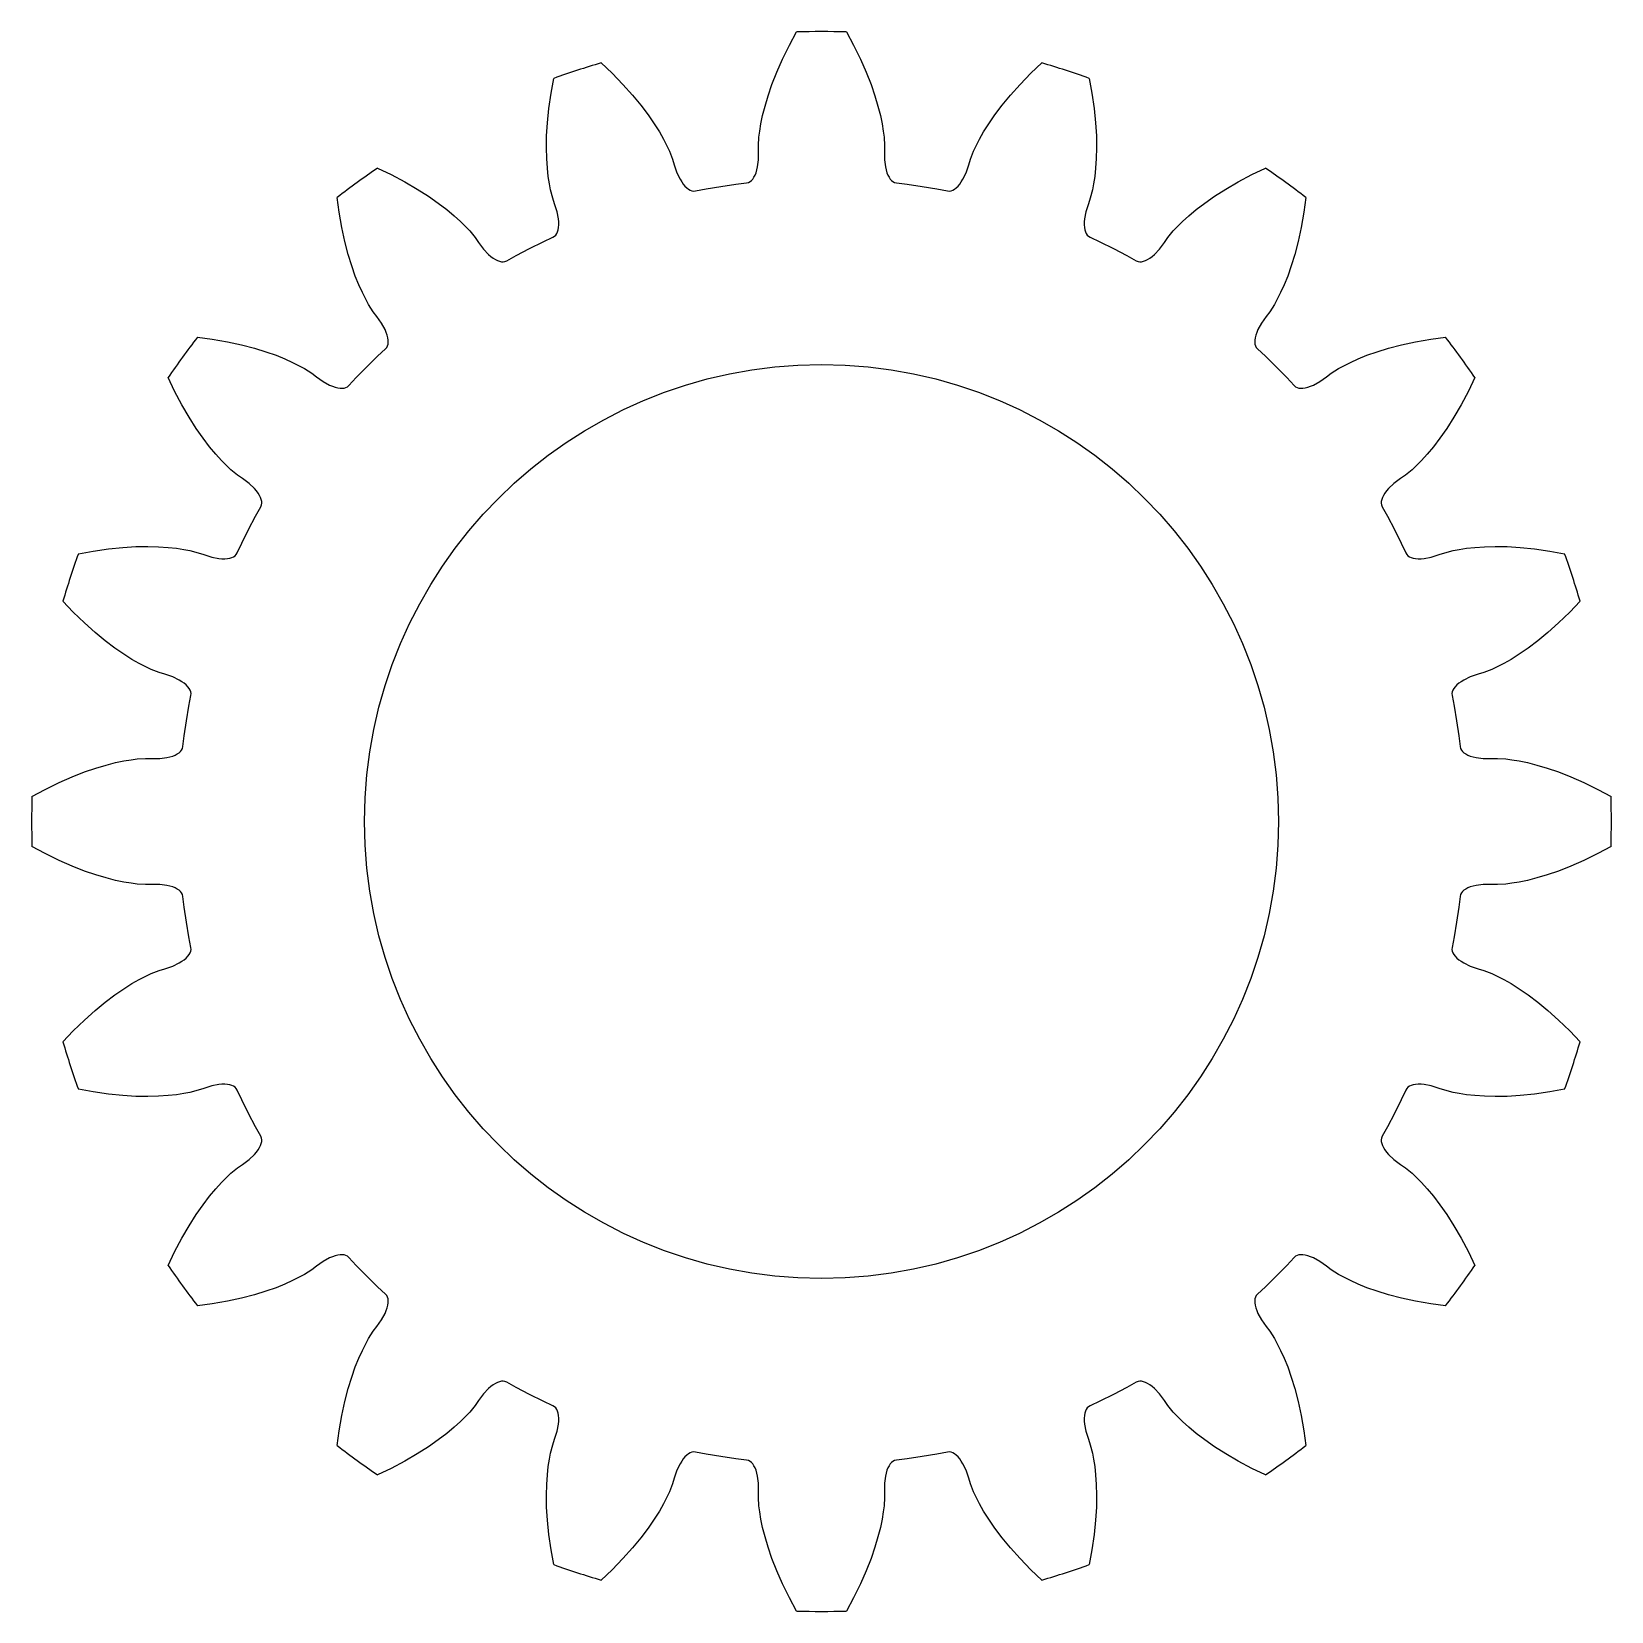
# Model space of a CAD drawing. Extents: x -12.1 to 12.1, y -12.1 to 12.1.
import ezdxf

# ---------------------------------------------------------------- set-up
doc = ezdxf.new("R2010")
doc.units = 0

msp = doc.modelspace()

# ---------------------------------------------------------------- linework, layer by layer
msp.add_circle((0, 0), 7)
msp.add_circle((0, 0), 7)
at = {"layer": 'layer0'}
for p, q in [((-0.596, 11.679), (-0.492, 11.892)), ((-0.492, 11.892), (-0.382, 12.094)), ((0.382, 12.094), (0.492, 11.892)), ((0.492, 11.892), (0.596, 11.679)), ((-3.374, 11.62), (-3.207, 11.462)), ((-0.685, 11.477), (-0.596, 11.679)), ((0.596, 11.679), (0.685, 11.477)), ((3.207, 11.462), (3.374, 11.62)), ((-4.142, 11.158), (-4.101, 11.384)), ((-3.207, 11.462), (-3.042, 11.292)), ((-0.759, 11.29), (-0.685, 11.477)), ((0.685, 11.477), (0.759, 11.29)), ((3.042, 11.292), (3.207, 11.462)), ((4.101, 11.384), (4.142, 11.158)), ((-4.176, 10.923), (-4.142, 11.158)), ((-3.042, 11.292), (-2.895, 11.127)), ((-0.818, 11.116), (-0.759, 11.29)), ((0.759, 11.29), (0.818, 11.116)), ((2.895, 11.127), (3.042, 11.292)), ((4.142, 11.158), (4.176, 10.923)), ((-4.198, 10.704), (-4.176, 10.923)), ((-2.895, 11.127), (-2.767, 10.971)), ((-2.767, 10.971), (-2.657, 10.824)), ((-0.902, 10.814), (-0.865, 10.957)), ((-0.865, 10.957), (-0.818, 11.116)), ((0.818, 11.116), (0.865, 10.957)), ((0.865, 10.957), (0.902, 10.814)), ((2.657, 10.824), (2.767, 10.971)), ((2.767, 10.971), (2.895, 11.127)), ((4.176, 10.923), (4.198, 10.704)), ((-4.21, 10.503), (-4.198, 10.704)), ((-2.657, 10.824), (-2.563, 10.688)), ((-2.563, 10.688), (-2.484, 10.563)), ((-0.946, 10.577), (-0.928, 10.688)), ((-0.928, 10.688), (-0.902, 10.814)), ((0.902, 10.814), (0.928, 10.688)), ((0.928, 10.688), (0.946, 10.577)), ((2.484, 10.563), (2.563, 10.688)), ((2.563, 10.688), (2.657, 10.824)), ((4.198, 10.704), (4.21, 10.503)), ((-4.213, 10.319), (-4.21, 10.503)), ((-2.484, 10.563), (-2.42, 10.451)), ((-2.42, 10.451), (-2.368, 10.352)), ((-0.966, 10.354), (-0.958, 10.485)), ((-0.958, 10.485), (-0.946, 10.577)), ((0.946, 10.577), (0.958, 10.485)), ((0.958, 10.485), (0.966, 10.354)), ((2.368, 10.352), (2.42, 10.451)), ((2.42, 10.451), (2.484, 10.563)), ((4.21, 10.503), (4.213, 10.319)), ((-4.209, 10.154), (-4.213, 10.319)), ((-2.368, 10.352), (-2.329, 10.268)), ((-2.329, 10.268), (-2.281, 10.146)), ((-0.963, 10.262), (-0.966, 10.354)), ((-0.966, 10.135), (-0.963, 10.262)), ((0.966, 10.354), (0.963, 10.262)), ((0.963, 10.262), (0.966, 10.135)), ((2.281, 10.146), (2.329, 10.268)), ((2.329, 10.268), (2.368, 10.352)), ((4.213, 10.319), (4.209, 10.154)), ((-6.8, 10.009), (-6.592, 9.91)), ((-4.199, 10.006), (-4.209, 10.154)), ((-4.185, 9.878), (-4.199, 10.006)), ((-2.281, 10.146), (-2.255, 10.058)), ((-2.255, 10.058), (-2.214, 9.938)), ((-2.214, 9.938), (-2.167, 9.839)), ((-1.018, 9.9), (-1.003, 9.938)), ((-1.003, 9.938), (-0.99, 9.98)), ((-0.99, 9.98), (-0.979, 10.027)), ((-0.979, 10.027), (-0.966, 10.135)), ((0.966, 10.135), (0.979, 10.027)), ((0.979, 10.027), (0.99, 9.98)), ((0.99, 9.98), (1.003, 9.938)), ((1.003, 9.938), (1.018, 9.9)), ((2.167, 9.839), (2.214, 9.938)), ((2.214, 9.938), (2.255, 10.058)), ((2.255, 10.058), (2.281, 10.146)), ((4.199, 10.006), (4.185, 9.878)), ((4.209, 10.154), (4.199, 10.006)), ((6.592, 9.91), (6.8, 10.009)), ((-6.592, 9.91), (-6.382, 9.799)), ((-6.382, 9.799), (-6.192, 9.688)), ((-6.192, 9.688), (-6.022, 9.579)), ((-4.168, 9.767), (-4.185, 9.878)), ((-4.151, 9.676), (-4.168, 9.767)), ((-2.167, 9.839), (-2.142, 9.797)), ((-2.142, 9.797), (-2.117, 9.761)), ((-2.117, 9.761), (-2.091, 9.73)), ((-2.091, 9.73), (-2.065, 9.705)), ((-2.065, 9.705), (-2.039, 9.685)), ((-2.039, 9.685), (-2.013, 9.67)), ((-1.932, 9.659), (-1.769, 9.69)), ((-1.769, 9.69), (-1.541, 9.729)), ((-1.541, 9.729), (-1.312, 9.762)), ((-1.312, 9.762), (-1.147, 9.783)), ((-1.147, 9.783), (-1.118, 9.79)), ((-1.118, 9.79), (-1.095, 9.802)), ((-1.095, 9.802), (-1.074, 9.819)), ((-1.074, 9.819), (-1.054, 9.841)), ((-1.054, 9.841), (-1.035, 9.868)), ((-1.035, 9.868), (-1.018, 9.9)), ((1.018, 9.9), (1.035, 9.868)), ((1.035, 9.868), (1.054, 9.841)), ((1.054, 9.841), (1.074, 9.819)), ((1.074, 9.819), (1.095, 9.802)), ((1.095, 9.802), (1.118, 9.79)), ((1.118, 9.79), (1.147, 9.783)), ((1.147, 9.783), (1.312, 9.762)), ((1.312, 9.762), (1.541, 9.729)), ((1.541, 9.729), (1.769, 9.69)), ((1.769, 9.69), (1.932, 9.659)), ((2.013, 9.67), (2.039, 9.685)), ((2.039, 9.685), (2.065, 9.705)), ((2.065, 9.705), (2.091, 9.73)), ((2.091, 9.73), (2.117, 9.761)), ((2.117, 9.761), (2.142, 9.797)), ((2.142, 9.797), (2.167, 9.839)), ((4.168, 9.767), (4.151, 9.676)), ((4.185, 9.878), (4.168, 9.767)), ((6.022, 9.579), (6.192, 9.688)), ((6.192, 9.688), (6.382, 9.799)), ((6.382, 9.799), (6.592, 9.91)), ((-7.388, 9.332), (-7.418, 9.56)), ((-6.022, 9.579), (-5.871, 9.474)), ((-5.871, 9.474), (-5.74, 9.373)), ((-4.118, 9.549), (-4.151, 9.676)), ((-4.088, 9.462), (-4.118, 9.549)), ((-4.05, 9.341), (-4.088, 9.462)), ((-2.013, 9.67), (-1.987, 9.661)), ((-1.987, 9.661), (-1.962, 9.656)), ((-1.962, 9.656), (-1.932, 9.659)), ((1.932, 9.659), (1.962, 9.656)), ((1.962, 9.656), (1.987, 9.661)), ((1.987, 9.661), (2.013, 9.67)), ((4.088, 9.462), (4.05, 9.341)), ((4.118, 9.549), (4.088, 9.462)), ((4.151, 9.676), (4.118, 9.549)), ((5.74, 9.373), (5.871, 9.474)), ((5.871, 9.474), (6.022, 9.579)), ((7.418, 9.56), (7.388, 9.332)), ((-7.347, 9.098), (-7.388, 9.332)), ((-5.74, 9.373), (-5.627, 9.279)), ((-5.627, 9.279), (-5.531, 9.192)), ((-4.03, 9.234), (-4.05, 9.341)), ((-4.025, 9.185), (-4.03, 9.234)), ((4.03, 9.234), (4.025, 9.185)), ((4.05, 9.341), (4.03, 9.234)), ((5.531, 9.192), (5.627, 9.279)), ((5.627, 9.279), (5.74, 9.373)), ((7.388, 9.332), (7.347, 9.098)), ((-7.3, 8.883), (-7.347, 9.098)), ((-5.531, 9.192), (-5.451, 9.113)), ((-5.451, 9.113), (-5.388, 9.046)), ((-5.388, 9.046), (-5.305, 8.944)), ((-4.114, 8.95), (-4.089, 8.965)), ((-4.089, 8.965), (-4.071, 8.984)), ((-4.071, 8.984), (-4.056, 9.006)), ((-4.056, 9.006), (-4.043, 9.034)), ((-4.043, 9.034), (-4.034, 9.065)), ((-4.034, 9.065), (-4.028, 9.101)), ((-4.028, 9.101), (-4.025, 9.141)), ((-4.025, 9.141), (-4.025, 9.185)), ((4.025, 9.185), (4.025, 9.141)), ((4.025, 9.141), (4.028, 9.101)), ((4.028, 9.101), (4.034, 9.065)), ((4.034, 9.065), (4.043, 9.034)), ((4.043, 9.034), (4.056, 9.006)), ((4.056, 9.006), (4.071, 8.984)), ((4.071, 8.984), (4.089, 8.965)), ((4.089, 8.965), (4.114, 8.95)), ((5.305, 8.944), (5.388, 9.046)), ((5.388, 9.046), (5.451, 9.113)), ((5.451, 9.113), (5.531, 9.192)), ((7.347, 9.098), (7.3, 8.883)), ((-7.25, 8.688), (-7.3, 8.883)), ((-5.305, 8.944), (-5.253, 8.869)), ((-5.253, 8.869), (-5.176, 8.767)), ((-5.176, 8.767), (-5.101, 8.688)), ((-4.676, 8.669), (-4.472, 8.776)), ((-4.472, 8.776), (-4.265, 8.879)), ((-4.265, 8.879), (-4.114, 8.95)), ((4.114, 8.95), (4.265, 8.879)), ((4.265, 8.879), (4.472, 8.776)), ((4.472, 8.776), (4.676, 8.669)), ((5.101, 8.688), (5.176, 8.767)), ((5.176, 8.767), (5.253, 8.869)), ((5.253, 8.869), (5.305, 8.944)), ((7.3, 8.883), (7.25, 8.688)), ((-7.196, 8.512), (-7.25, 8.688)), ((-7.141, 8.356), (-7.196, 8.512)), ((-5.101, 8.688), (-5.065, 8.656)), ((-5.065, 8.656), (-5.03, 8.629)), ((-5.03, 8.629), (-4.996, 8.608)), ((-4.996, 8.608), (-4.963, 8.592)), ((-4.963, 8.592), (-4.932, 8.581)), ((-4.932, 8.581), (-4.902, 8.575)), ((-4.902, 8.575), (-4.875, 8.574)), ((-4.875, 8.574), (-4.85, 8.578)), ((-4.85, 8.578), (-4.822, 8.589)), ((-4.822, 8.589), (-4.676, 8.669)), ((4.676, 8.669), (4.822, 8.589)), ((4.822, 8.589), (4.85, 8.578)), ((4.85, 8.578), (4.875, 8.574)), ((4.875, 8.574), (4.902, 8.575)), ((4.902, 8.575), (4.932, 8.581)), ((4.932, 8.581), (4.963, 8.592)), ((4.963, 8.592), (4.996, 8.608)), ((4.996, 8.608), (5.03, 8.629)), ((5.03, 8.629), (5.065, 8.656)), ((5.065, 8.656), (5.101, 8.688)), ((7.196, 8.512), (7.141, 8.356)), ((7.25, 8.688), (7.196, 8.512)), ((-7.086, 8.219), (-7.141, 8.356)), ((7.141, 8.356), (7.086, 8.219)), ((-7.033, 8.101), (-7.086, 8.219)), ((-6.982, 8), (-7.033, 8.101)), ((-6.938, 7.92), (-6.982, 8)), ((6.982, 8), (6.938, 7.92)), ((7.033, 8.101), (6.982, 8)), ((7.086, 8.219), (7.033, 8.101)), ((-6.867, 7.809), (-6.938, 7.92)), ((-6.812, 7.736), (-6.867, 7.809)), ((6.867, 7.809), (6.812, 7.736)), ((6.938, 7.92), (6.867, 7.809)), ((-6.739, 7.632), (-6.812, 7.736)), ((-6.686, 7.536), (-6.739, 7.632)), ((-6.667, 7.492), (-6.686, 7.536)), ((6.686, 7.536), (6.667, 7.492)), ((6.739, 7.632), (6.686, 7.536)), ((6.812, 7.736), (6.739, 7.632)), ((-9.56, 7.418), (-9.332, 7.388)), ((-9.332, 7.388), (-9.098, 7.347)), ((-9.098, 7.347), (-8.883, 7.3)), ((-8.883, 7.3), (-8.688, 7.25)), ((-6.679, 7.24), (-6.659, 7.263)), ((-6.653, 7.45), (-6.667, 7.492)), ((-6.659, 7.263), (-6.648, 7.286)), ((-6.643, 7.411), (-6.653, 7.45)), ((-6.648, 7.286), (-6.64, 7.312)), ((-6.638, 7.375), (-6.643, 7.411)), ((-6.64, 7.312), (-6.637, 7.342)), ((-6.637, 7.342), (-6.638, 7.375)), ((6.638, 7.375), (6.637, 7.342)), ((6.637, 7.342), (6.64, 7.312)), ((6.643, 7.411), (6.638, 7.375)), ((6.64, 7.312), (6.648, 7.286)), ((6.653, 7.45), (6.643, 7.411)), ((6.648, 7.286), (6.659, 7.263)), ((6.667, 7.492), (6.653, 7.45)), ((6.659, 7.263), (6.679, 7.24)), ((8.688, 7.25), (8.883, 7.3)), ((8.883, 7.3), (9.098, 7.347)), ((9.098, 7.347), (9.332, 7.388)), ((9.332, 7.388), (9.56, 7.418)), ((-8.688, 7.25), (-8.512, 7.196)), ((-8.512, 7.196), (-8.356, 7.141)), ((-8.356, 7.141), (-8.219, 7.086)), ((-8.219, 7.086), (-8.101, 7.033)), ((-8.101, 7.033), (-8, 6.982)), ((-6.965, 6.965), (-6.8, 7.126)), ((-6.8, 7.126), (-6.679, 7.24)), ((6.679, 7.24), (6.8, 7.126)), ((6.8, 7.126), (6.965, 6.965)), ((8, 6.982), (8.101, 7.033)), ((8.101, 7.033), (8.219, 7.086)), ((8.219, 7.086), (8.356, 7.141)), ((8.356, 7.141), (8.512, 7.196)), ((8.512, 7.196), (8.688, 7.25)), ((-9.91, 6.592), (-10.009, 6.8)), ((-8, 6.982), (-7.92, 6.938)), ((-7.92, 6.938), (-7.809, 6.867)), ((-7.809, 6.867), (-7.736, 6.812)), ((-7.736, 6.812), (-7.632, 6.739)), ((-7.24, 6.679), (-7.126, 6.8)), ((-7.126, 6.8), (-6.965, 6.965)), ((6.965, 6.965), (7.126, 6.8)), ((7.126, 6.8), (7.24, 6.679)), ((7.632, 6.739), (7.736, 6.812)), ((7.736, 6.812), (7.809, 6.867)), ((7.809, 6.867), (7.92, 6.938)), ((7.92, 6.938), (8, 6.982)), ((10.009, 6.8), (9.91, 6.592)), ((-9.799, 6.382), (-9.91, 6.592)), ((-7.632, 6.739), (-7.536, 6.686)), ((-7.536, 6.686), (-7.492, 6.667)), ((-7.492, 6.667), (-7.45, 6.653)), ((-7.45, 6.653), (-7.411, 6.643)), ((-7.411, 6.643), (-7.375, 6.638)), ((-7.375, 6.638), (-7.342, 6.637)), ((-7.342, 6.637), (-7.312, 6.64)), ((-7.312, 6.64), (-7.286, 6.648)), ((-7.286, 6.648), (-7.263, 6.659)), ((-7.263, 6.659), (-7.24, 6.679)), ((7.24, 6.679), (7.263, 6.659)), ((7.263, 6.659), (7.286, 6.648)), ((7.286, 6.648), (7.312, 6.64)), ((7.312, 6.64), (7.342, 6.637)), ((7.342, 6.637), (7.375, 6.638)), ((7.375, 6.638), (7.411, 6.643)), ((7.411, 6.643), (7.45, 6.653)), ((7.45, 6.653), (7.492, 6.667)), ((7.492, 6.667), (7.536, 6.686)), ((7.536, 6.686), (7.632, 6.739)), ((9.91, 6.592), (9.799, 6.382)), ((-9.688, 6.192), (-9.799, 6.382)), ((9.799, 6.382), (9.688, 6.192)), ((-9.579, 6.022), (-9.688, 6.192)), ((9.688, 6.192), (9.579, 6.022)), ((-9.474, 5.871), (-9.579, 6.022)), ((-9.373, 5.74), (-9.474, 5.871)), ((9.474, 5.871), (9.373, 5.74)), ((9.579, 6.022), (9.474, 5.871)), ((-9.279, 5.627), (-9.373, 5.74)), ((-9.192, 5.531), (-9.279, 5.627)), ((9.279, 5.627), (9.192, 5.531)), ((9.373, 5.74), (9.279, 5.627)), ((-9.113, 5.451), (-9.192, 5.531)), ((-9.046, 5.388), (-9.113, 5.451)), ((-8.944, 5.305), (-9.046, 5.388)), ((9.046, 5.388), (8.944, 5.305)), ((9.113, 5.451), (9.046, 5.388)), ((9.192, 5.531), (9.113, 5.451)), ((-8.869, 5.253), (-8.944, 5.305)), ((-8.767, 5.176), (-8.869, 5.253)), ((-8.688, 5.101), (-8.767, 5.176)), ((-8.656, 5.065), (-8.688, 5.101)), ((8.688, 5.101), (8.656, 5.065)), ((8.767, 5.176), (8.688, 5.101)), ((8.869, 5.253), (8.767, 5.176)), ((8.944, 5.305), (8.869, 5.253)), ((-8.629, 5.03), (-8.656, 5.065)), ((-8.608, 4.996), (-8.629, 5.03)), ((-8.592, 4.963), (-8.608, 4.996)), ((-8.581, 4.932), (-8.592, 4.963)), ((-8.589, 4.822), (-8.578, 4.85)), ((-8.575, 4.902), (-8.581, 4.932)), ((-8.578, 4.85), (-8.574, 4.875)), ((-8.574, 4.875), (-8.575, 4.902)), ((8.575, 4.902), (8.574, 4.875)), ((8.574, 4.875), (8.578, 4.85)), ((8.581, 4.932), (8.575, 4.902)), ((8.578, 4.85), (8.589, 4.822)), ((8.592, 4.963), (8.581, 4.932)), ((8.608, 4.996), (8.592, 4.963)), ((8.629, 5.03), (8.608, 4.996)), ((8.656, 5.065), (8.629, 5.03)), ((-8.776, 4.472), (-8.669, 4.676)), ((-8.669, 4.676), (-8.589, 4.822)), ((8.589, 4.822), (8.669, 4.676)), ((8.669, 4.676), (8.776, 4.472)), ((-8.879, 4.265), (-8.776, 4.472)), ((8.776, 4.472), (8.879, 4.265)), ((-11.384, 4.101), (-11.158, 4.142)), ((-11.158, 4.142), (-10.923, 4.176)), ((-10.923, 4.176), (-10.704, 4.198)), ((-10.704, 4.198), (-10.503, 4.21)), ((-10.503, 4.21), (-10.319, 4.213)), ((-10.319, 4.213), (-10.154, 4.209)), ((-10.154, 4.209), (-10.006, 4.199)), ((-10.006, 4.199), (-9.878, 4.185)), ((-9.878, 4.185), (-9.767, 4.168)), ((-9.767, 4.168), (-9.676, 4.151)), ((-9.676, 4.151), (-9.549, 4.118)), ((-9.549, 4.118), (-9.462, 4.088)), ((-8.965, 4.089), (-8.95, 4.114)), ((-8.95, 4.114), (-8.879, 4.265)), ((8.879, 4.265), (8.95, 4.114)), ((8.95, 4.114), (8.965, 4.089)), ((9.462, 4.088), (9.549, 4.118)), ((9.549, 4.118), (9.676, 4.151)), ((9.676, 4.151), (9.767, 4.168)), ((9.767, 4.168), (9.878, 4.185)), ((9.878, 4.185), (10.006, 4.199)), ((10.006, 4.199), (10.154, 4.209)), ((10.154, 4.209), (10.319, 4.213)), ((10.319, 4.213), (10.503, 4.21)), ((10.503, 4.21), (10.704, 4.198)), ((10.704, 4.198), (10.923, 4.176)), ((10.923, 4.176), (11.158, 4.142)), ((11.158, 4.142), (11.384, 4.101)), ((-9.462, 4.088), (-9.341, 4.05)), ((-9.341, 4.05), (-9.234, 4.03)), ((-9.234, 4.03), (-9.185, 4.025)), ((-9.185, 4.025), (-9.141, 4.025)), ((-9.141, 4.025), (-9.101, 4.028)), ((-9.101, 4.028), (-9.065, 4.034)), ((-9.065, 4.034), (-9.034, 4.043)), ((-9.034, 4.043), (-9.006, 4.056)), ((-9.006, 4.056), (-8.984, 4.071)), ((-8.984, 4.071), (-8.965, 4.089)), ((8.965, 4.089), (8.984, 4.071)), ((8.984, 4.071), (9.006, 4.056)), ((9.006, 4.056), (9.034, 4.043)), ((9.034, 4.043), (9.065, 4.034)), ((9.065, 4.034), (9.101, 4.028)), ((9.101, 4.028), (9.141, 4.025)), ((9.141, 4.025), (9.185, 4.025)), ((9.185, 4.025), (9.234, 4.03)), ((9.234, 4.03), (9.341, 4.05)), ((9.341, 4.05), (9.462, 4.088)), ((-11.462, 3.207), (-11.62, 3.374)), ((-11.292, 3.042), (-11.462, 3.207)), ((11.462, 3.207), (11.292, 3.042)), ((11.62, 3.374), (11.462, 3.207)), ((-11.127, 2.895), (-11.292, 3.042)), ((11.292, 3.042), (11.127, 2.895)), ((-10.971, 2.767), (-11.127, 2.895)), ((-10.824, 2.657), (-10.971, 2.767)), ((10.971, 2.767), (10.824, 2.657)), ((11.127, 2.895), (10.971, 2.767)), ((-10.688, 2.563), (-10.824, 2.657)), ((-10.563, 2.484), (-10.688, 2.563)), ((-10.451, 2.42), (-10.563, 2.484)), ((-10.352, 2.368), (-10.451, 2.42)), ((10.451, 2.42), (10.352, 2.368)), ((10.563, 2.484), (10.451, 2.42)), ((10.688, 2.563), (10.563, 2.484)), ((10.824, 2.657), (10.688, 2.563)), ((-10.268, 2.329), (-10.352, 2.368)), ((-10.146, 2.281), (-10.268, 2.329)), ((-10.058, 2.255), (-10.146, 2.281)), ((-9.938, 2.214), (-10.058, 2.255)), ((-9.839, 2.167), (-9.938, 2.214)), ((9.938, 2.214), (9.839, 2.167)), ((10.058, 2.255), (9.938, 2.214)), ((10.146, 2.281), (10.058, 2.255)), ((10.268, 2.329), (10.146, 2.281)), ((10.352, 2.368), (10.268, 2.329)), ((-9.797, 2.142), (-9.839, 2.167)), ((-9.761, 2.117), (-9.797, 2.142)), ((-9.73, 2.091), (-9.761, 2.117)), ((-9.705, 2.065), (-9.73, 2.091)), ((-9.685, 2.039), (-9.705, 2.065)), ((-9.67, 2.013), (-9.685, 2.039)), ((-9.661, 1.987), (-9.67, 2.013)), ((-9.656, 1.962), (-9.661, 1.987)), ((-9.659, 1.932), (-9.656, 1.962)), ((9.661, 1.987), (9.656, 1.962)), ((9.656, 1.962), (9.659, 1.932)), ((9.67, 2.013), (9.661, 1.987)), ((9.685, 2.039), (9.67, 2.013)), ((9.705, 2.065), (9.685, 2.039)), ((9.73, 2.091), (9.705, 2.065)), ((9.761, 2.117), (9.73, 2.091)), ((9.797, 2.142), (9.761, 2.117)), ((9.839, 2.167), (9.797, 2.142)), ((-9.729, 1.541), (-9.69, 1.769)), ((-9.69, 1.769), (-9.659, 1.932)), ((9.659, 1.932), (9.69, 1.769)), ((9.69, 1.769), (9.729, 1.541)), ((-9.762, 1.312), (-9.729, 1.541)), ((9.729, 1.541), (9.762, 1.312)), ((-9.783, 1.147), (-9.762, 1.312)), ((9.762, 1.312), (9.783, 1.147)), ((-10.135, 0.966), (-10.027, 0.979)), ((-10.027, 0.979), (-9.98, 0.99)), ((-9.98, 0.99), (-9.938, 1.003)), ((-9.938, 1.003), (-9.9, 1.018)), ((-9.9, 1.018), (-9.868, 1.035)), ((-9.868, 1.035), (-9.841, 1.054)), ((-9.841, 1.054), (-9.819, 1.074)), ((-9.819, 1.074), (-9.802, 1.095)), ((-9.802, 1.095), (-9.79, 1.118)), ((-9.79, 1.118), (-9.783, 1.147)), ((9.783, 1.147), (9.79, 1.118)), ((9.79, 1.118), (9.802, 1.095)), ((9.802, 1.095), (9.819, 1.074)), ((9.819, 1.074), (9.841, 1.054)), ((9.841, 1.054), (9.868, 1.035)), ((9.868, 1.035), (9.9, 1.018)), ((9.9, 1.018), (9.938, 1.003)), ((9.938, 1.003), (9.98, 0.99)), ((9.98, 0.99), (10.027, 0.979)), ((10.027, 0.979), (10.135, 0.966)), ((-11.477, 0.685), (-11.29, 0.759)), ((-11.29, 0.759), (-11.116, 0.818)), ((-11.116, 0.818), (-10.957, 0.865)), ((-10.957, 0.865), (-10.814, 0.902)), ((-10.814, 0.902), (-10.688, 0.928)), ((-10.688, 0.928), (-10.577, 0.946)), ((-10.577, 0.946), (-10.485, 0.958)), ((-10.485, 0.958), (-10.354, 0.966)), ((-10.354, 0.966), (-10.262, 0.963)), ((-10.262, 0.963), (-10.135, 0.966)), ((10.135, 0.966), (10.262, 0.963)), ((10.262, 0.963), (10.354, 0.966)), ((10.354, 0.966), (10.485, 0.958)), ((10.485, 0.958), (10.577, 0.946)), ((10.577, 0.946), (10.688, 0.928)), ((10.688, 0.928), (10.814, 0.902)), ((10.814, 0.902), (10.957, 0.865)), ((10.957, 0.865), (11.116, 0.818)), ((11.116, 0.818), (11.29, 0.759)), ((11.29, 0.759), (11.477, 0.685)), ((-12.094, 0.382), (-11.892, 0.492)), ((-11.892, 0.492), (-11.679, 0.596)), ((-11.679, 0.596), (-11.477, 0.685)), ((11.477, 0.685), (11.679, 0.596)), ((11.679, 0.596), (11.892, 0.492)), ((11.892, 0.492), (12.094, 0.382)), ((-11.892, -0.492), (-12.094, -0.382)), ((12.094, -0.382), (11.892, -0.492)), ((-11.679, -0.596), (-11.892, -0.492)), ((-11.477, -0.685), (-11.679, -0.596)), ((-11.29, -0.759), (-11.477, -0.685)), ((11.477, -0.685), (11.29, -0.759)), ((11.679, -0.596), (11.477, -0.685)), ((11.892, -0.492), (11.679, -0.596)), ((-11.116, -0.818), (-11.29, -0.759)), ((-10.957, -0.865), (-11.116, -0.818)), ((-10.814, -0.902), (-10.957, -0.865)), ((-10.688, -0.928), (-10.814, -0.902)), ((-10.577, -0.946), (-10.688, -0.928)), ((-10.485, -0.958), (-10.577, -0.946)), ((-10.354, -0.966), (-10.485, -0.958)), ((-10.262, -0.963), (-10.354, -0.966)), ((-10.135, -0.966), (-10.262, -0.963)), ((-10.027, -0.979), (-10.135, -0.966)), ((10.135, -0.966), (10.027, -0.979)), ((10.262, -0.963), (10.135, -0.966)), ((10.354, -0.966), (10.262, -0.963)), ((10.485, -0.958), (10.354, -0.966)), ((10.577, -0.946), (10.485, -0.958)), ((10.688, -0.928), (10.577, -0.946)), ((10.814, -0.902), (10.688, -0.928)), ((10.957, -0.865), (10.814, -0.902)), ((11.116, -0.818), (10.957, -0.865)), ((11.29, -0.759), (11.116, -0.818)), ((-9.98, -0.99), (-10.027, -0.979)), ((-9.938, -1.003), (-9.98, -0.99)), ((-9.9, -1.018), (-9.938, -1.003)), ((-9.868, -1.035), (-9.9, -1.018)), ((-9.841, -1.054), (-9.868, -1.035)), ((-9.819, -1.074), (-9.841, -1.054)), ((-9.802, -1.095), (-9.819, -1.074)), ((-9.79, -1.118), (-9.802, -1.095)), ((-9.783, -1.147), (-9.79, -1.118)), ((-9.762, -1.312), (-9.783, -1.147)), ((9.783, -1.147), (9.762, -1.312)), ((9.79, -1.118), (9.783, -1.147)), ((9.802, -1.095), (9.79, -1.118)), ((9.819, -1.074), (9.802, -1.095)), ((9.841, -1.054), (9.819, -1.074)), ((9.868, -1.035), (9.841, -1.054)), ((9.9, -1.018), (9.868, -1.035)), ((9.938, -1.003), (9.9, -1.018)), ((9.98, -0.99), (9.938, -1.003)), ((10.027, -0.979), (9.98, -0.99)), ((-9.729, -1.541), (-9.762, -1.312)), ((9.762, -1.312), (9.729, -1.541)), ((-9.69, -1.769), (-9.729, -1.541)), ((9.729, -1.541), (9.69, -1.769)), ((-9.659, -1.932), (-9.69, -1.769)), ((-9.656, -1.962), (-9.659, -1.932)), ((9.659, -1.932), (9.656, -1.962)), ((9.69, -1.769), (9.659, -1.932)), ((-9.938, -2.214), (-9.839, -2.167)), ((-9.839, -2.167), (-9.797, -2.142)), ((-9.797, -2.142), (-9.761, -2.117)), ((-9.761, -2.117), (-9.73, -2.091)), ((-9.73, -2.091), (-9.705, -2.065)), ((-9.705, -2.065), (-9.685, -2.039)), ((-9.685, -2.039), (-9.67, -2.013)), ((-9.67, -2.013), (-9.661, -1.987)), ((-9.661, -1.987), (-9.656, -1.962)), ((9.656, -1.962), (9.661, -1.987)), ((9.661, -1.987), (9.67, -2.013)), ((9.67, -2.013), (9.685, -2.039)), ((9.685, -2.039), (9.705, -2.065)), ((9.705, -2.065), (9.73, -2.091)), ((9.73, -2.091), (9.761, -2.117)), ((9.761, -2.117), (9.797, -2.142)), ((9.797, -2.142), (9.839, -2.167)), ((9.839, -2.167), (9.938, -2.214)), ((-10.451, -2.42), (-10.352, -2.368)), ((-10.352, -2.368), (-10.268, -2.329)), ((-10.268, -2.329), (-10.146, -2.281)), ((-10.146, -2.281), (-10.058, -2.255)), ((-10.058, -2.255), (-9.938, -2.214)), ((9.938, -2.214), (10.058, -2.255)), ((10.058, -2.255), (10.146, -2.281)), ((10.146, -2.281), (10.268, -2.329)), ((10.268, -2.329), (10.352, -2.368)), ((10.352, -2.368), (10.451, -2.42)), ((-10.971, -2.767), (-10.824, -2.657)), ((-10.824, -2.657), (-10.688, -2.563)), ((-10.688, -2.563), (-10.563, -2.484)), ((-10.563, -2.484), (-10.451, -2.42)), ((10.451, -2.42), (10.563, -2.484)), ((10.563, -2.484), (10.688, -2.563)), ((10.688, -2.563), (10.824, -2.657)), ((10.824, -2.657), (10.971, -2.767)), ((-11.292, -3.042), (-11.127, -2.895)), ((-11.127, -2.895), (-10.971, -2.767)), ((10.971, -2.767), (11.127, -2.895)), ((11.127, -2.895), (11.292, -3.042)), ((-11.462, -3.207), (-11.292, -3.042)), ((11.292, -3.042), (11.462, -3.207)), ((-11.62, -3.374), (-11.462, -3.207)), ((11.462, -3.207), (11.62, -3.374)), ((-11.158, -4.142), (-11.384, -4.101)), ((-9.462, -4.088), (-9.549, -4.118)), ((-9.341, -4.05), (-9.462, -4.088)), ((-9.234, -4.03), (-9.341, -4.05)), ((-9.185, -4.025), (-9.234, -4.03)), ((-9.141, -4.025), (-9.185, -4.025)), ((-9.101, -4.028), (-9.141, -4.025)), ((-9.065, -4.034), (-9.101, -4.028)), ((-9.034, -4.043), (-9.065, -4.034)), ((-9.006, -4.056), (-9.034, -4.043)), ((-8.984, -4.071), (-9.006, -4.056)), ((-8.965, -4.089), (-8.984, -4.071)), ((-8.95, -4.114), (-8.965, -4.089)), ((8.965, -4.089), (8.95, -4.114)), ((8.984, -4.071), (8.965, -4.089)), ((9.006, -4.056), (8.984, -4.071)), ((9.034, -4.043), (9.006, -4.056)), ((9.065, -4.034), (9.034, -4.043)), ((9.101, -4.028), (9.065, -4.034)), ((9.141, -4.025), (9.101, -4.028)), ((9.185, -4.025), (9.141, -4.025)), ((9.234, -4.03), (9.185, -4.025)), ((9.341, -4.05), (9.234, -4.03)), ((9.462, -4.088), (9.341, -4.05)), ((9.549, -4.118), (9.462, -4.088)), ((11.384, -4.101), (11.158, -4.142)), ((-10.923, -4.176), (-11.158, -4.142)), ((-10.704, -4.198), (-10.923, -4.176)), ((-10.503, -4.21), (-10.704, -4.198)), ((-10.319, -4.213), (-10.503, -4.21)), ((-10.154, -4.209), (-10.319, -4.213)), ((-10.006, -4.199), (-10.154, -4.209)), ((-9.878, -4.185), (-10.006, -4.199)), ((-9.767, -4.168), (-9.878, -4.185)), ((-9.676, -4.151), (-9.767, -4.168)), ((-9.549, -4.118), (-9.676, -4.151)), ((-8.879, -4.265), (-8.95, -4.114)), ((-8.776, -4.472), (-8.879, -4.265)), ((8.879, -4.265), (8.776, -4.472)), ((8.95, -4.114), (8.879, -4.265)), ((9.676, -4.151), (9.549, -4.118)), ((9.767, -4.168), (9.676, -4.151)), ((9.878, -4.185), (9.767, -4.168)), ((10.006, -4.199), (9.878, -4.185)), ((10.154, -4.209), (10.006, -4.199)), ((10.319, -4.213), (10.154, -4.209)), ((10.503, -4.21), (10.319, -4.213)), ((10.704, -4.198), (10.503, -4.21)), ((10.923, -4.176), (10.704, -4.198)), ((11.158, -4.142), (10.923, -4.176)), ((-8.669, -4.676), (-8.776, -4.472)), ((8.776, -4.472), (8.669, -4.676)), ((-8.589, -4.822), (-8.669, -4.676)), ((-8.578, -4.85), (-8.589, -4.822)), ((8.589, -4.822), (8.578, -4.85)), ((8.669, -4.676), (8.589, -4.822)), ((-8.688, -5.101), (-8.656, -5.065)), ((-8.656, -5.065), (-8.629, -5.03)), ((-8.629, -5.03), (-8.608, -4.996)), ((-8.608, -4.996), (-8.592, -4.963)), ((-8.592, -4.963), (-8.581, -4.932)), ((-8.581, -4.932), (-8.575, -4.902)), ((-8.574, -4.875), (-8.578, -4.85)), ((-8.575, -4.902), (-8.574, -4.875)), ((8.578, -4.85), (8.574, -4.875)), ((8.574, -4.875), (8.575, -4.902)), ((8.575, -4.902), (8.581, -4.932)), ((8.581, -4.932), (8.592, -4.963)), ((8.592, -4.963), (8.608, -4.996)), ((8.608, -4.996), (8.629, -5.03)), ((8.629, -5.03), (8.656, -5.065)), ((8.656, -5.065), (8.688, -5.101)), ((-9.046, -5.388), (-8.944, -5.305)), ((-8.944, -5.305), (-8.869, -5.253)), ((-8.869, -5.253), (-8.767, -5.176)), ((-8.767, -5.176), (-8.688, -5.101)), ((8.688, -5.101), (8.767, -5.176)), ((8.767, -5.176), (8.869, -5.253)), ((8.869, -5.253), (8.944, -5.305)), ((8.944, -5.305), (9.046, -5.388)), ((-9.279, -5.627), (-9.192, -5.531)), ((-9.192, -5.531), (-9.113, -5.451)), ((-9.113, -5.451), (-9.046, -5.388)), ((9.046, -5.388), (9.113, -5.451)), ((9.113, -5.451), (9.192, -5.531)), ((9.192, -5.531), (9.279, -5.627)), ((-9.474, -5.871), (-9.373, -5.74)), ((-9.373, -5.74), (-9.279, -5.627)), ((9.279, -5.627), (9.373, -5.74)), ((9.373, -5.74), (9.474, -5.871)), ((-9.688, -6.192), (-9.579, -6.022)), ((-9.579, -6.022), (-9.474, -5.871)), ((9.474, -5.871), (9.579, -6.022)), ((9.579, -6.022), (9.688, -6.192)), ((-9.799, -6.382), (-9.688, -6.192)), ((9.688, -6.192), (9.799, -6.382)), ((-9.91, -6.592), (-9.799, -6.382)), ((9.799, -6.382), (9.91, -6.592)), ((-10.009, -6.8), (-9.91, -6.592)), ((-7.632, -6.739), (-7.736, -6.812)), ((-7.536, -6.686), (-7.632, -6.739)), ((-7.492, -6.667), (-7.536, -6.686)), ((-7.45, -6.653), (-7.492, -6.667)), ((-7.411, -6.643), (-7.45, -6.653)), ((-7.375, -6.638), (-7.411, -6.643)), ((-7.342, -6.637), (-7.375, -6.638)), ((-7.312, -6.64), (-7.342, -6.637)), ((-7.286, -6.648), (-7.312, -6.64)), ((-7.263, -6.659), (-7.286, -6.648)), ((-7.24, -6.679), (-7.263, -6.659)), ((-7.126, -6.8), (-7.24, -6.679)), ((7.24, -6.679), (7.126, -6.8)), ((7.263, -6.659), (7.24, -6.679)), ((7.286, -6.648), (7.263, -6.659)), ((7.312, -6.64), (7.286, -6.648)), ((7.342, -6.637), (7.312, -6.64)), ((7.375, -6.638), (7.342, -6.637)), ((7.411, -6.643), (7.375, -6.638)), ((7.45, -6.653), (7.411, -6.643)), ((7.492, -6.667), (7.45, -6.653)), ((7.536, -6.686), (7.492, -6.667)), ((7.632, -6.739), (7.536, -6.686)), ((7.736, -6.812), (7.632, -6.739)), ((9.91, -6.592), (10.009, -6.8)), ((-8, -6.982), (-8.101, -7.033)), ((-7.92, -6.938), (-8, -6.982)), ((-7.809, -6.867), (-7.92, -6.938)), ((-7.736, -6.812), (-7.809, -6.867)), ((-6.965, -6.965), (-7.126, -6.8)), ((-6.8, -7.126), (-6.965, -6.965)), ((6.965, -6.965), (6.8, -7.126)), ((7.126, -6.8), (6.965, -6.965)), ((7.809, -6.867), (7.736, -6.812)), ((7.92, -6.938), (7.809, -6.867)), ((8, -6.982), (7.92, -6.938)), ((8.101, -7.033), (8, -6.982)), ((-8.688, -7.25), (-8.883, -7.3)), ((-8.512, -7.196), (-8.688, -7.25)), ((-8.356, -7.141), (-8.512, -7.196)), ((-8.219, -7.086), (-8.356, -7.141)), ((-8.101, -7.033), (-8.219, -7.086)), ((-6.679, -7.24), (-6.8, -7.126)), ((-6.659, -7.263), (-6.679, -7.24)), ((6.679, -7.24), (6.659, -7.263)), ((6.8, -7.126), (6.679, -7.24)), ((8.219, -7.086), (8.101, -7.033)), ((8.356, -7.141), (8.219, -7.086)), ((8.512, -7.196), (8.356, -7.141)), ((8.688, -7.25), (8.512, -7.196)), ((8.883, -7.3), (8.688, -7.25)), ((-9.332, -7.388), (-9.56, -7.418)), ((-9.098, -7.347), (-9.332, -7.388)), ((-8.883, -7.3), (-9.098, -7.347)), ((-6.686, -7.536), (-6.667, -7.492)), ((-6.667, -7.492), (-6.653, -7.45)), ((-6.648, -7.286), (-6.659, -7.263)), ((-6.653, -7.45), (-6.643, -7.411)), ((-6.64, -7.312), (-6.648, -7.286)), ((-6.643, -7.411), (-6.638, -7.375)), ((-6.637, -7.342), (-6.64, -7.312)), ((-6.638, -7.375), (-6.637, -7.342)), ((6.64, -7.312), (6.637, -7.342)), ((6.637, -7.342), (6.638, -7.375)), ((6.638, -7.375), (6.643, -7.411)), ((6.648, -7.286), (6.64, -7.312)), ((6.643, -7.411), (6.653, -7.45)), ((6.659, -7.263), (6.648, -7.286)), ((6.653, -7.45), (6.667, -7.492)), ((6.667, -7.492), (6.686, -7.536)), ((9.098, -7.347), (8.883, -7.3)), ((9.332, -7.388), (9.098, -7.347)), ((9.56, -7.418), (9.332, -7.388)), ((-6.867, -7.809), (-6.812, -7.736)), ((-6.812, -7.736), (-6.739, -7.632)), ((-6.739, -7.632), (-6.686, -7.536)), ((6.686, -7.536), (6.739, -7.632)), ((6.739, -7.632), (6.812, -7.736)), ((6.812, -7.736), (6.867, -7.809)), ((-6.982, -8), (-6.938, -7.92)), ((-6.938, -7.92), (-6.867, -7.809)), ((6.867, -7.809), (6.938, -7.92)), ((6.938, -7.92), (6.982, -8)), ((-7.141, -8.356), (-7.086, -8.219)), ((-7.086, -8.219), (-7.033, -8.101)), ((-7.033, -8.101), (-6.982, -8)), ((6.982, -8), (7.033, -8.101)), ((7.033, -8.101), (7.086, -8.219)), ((7.086, -8.219), (7.141, -8.356)), ((-7.196, -8.512), (-7.141, -8.356)), ((7.141, -8.356), (7.196, -8.512)), ((-7.3, -8.883), (-7.25, -8.688)), ((-7.25, -8.688), (-7.196, -8.512)), ((-5.101, -8.688), (-5.176, -8.767)), ((-5.065, -8.656), (-5.101, -8.688)), ((-5.03, -8.629), (-5.065, -8.656)), ((-4.996, -8.608), (-5.03, -8.629)), ((-4.963, -8.592), (-4.996, -8.608)), ((-4.932, -8.581), (-4.963, -8.592)), ((-4.902, -8.575), (-4.932, -8.581)), ((-4.875, -8.574), (-4.902, -8.575)), ((-4.85, -8.578), (-4.875, -8.574)), ((-4.822, -8.589), (-4.85, -8.578)), ((-4.676, -8.669), (-4.822, -8.589)), ((-4.472, -8.776), (-4.676, -8.669)), ((4.676, -8.669), (4.472, -8.776)), ((4.822, -8.589), (4.676, -8.669)), ((4.85, -8.578), (4.822, -8.589)), ((4.875, -8.574), (4.85, -8.578)), ((4.902, -8.575), (4.875, -8.574)), ((4.932, -8.581), (4.902, -8.575)), ((4.963, -8.592), (4.932, -8.581)), ((4.996, -8.608), (4.963, -8.592)), ((5.03, -8.629), (4.996, -8.608)), ((5.065, -8.656), (5.03, -8.629)), ((5.101, -8.688), (5.065, -8.656)), ((5.176, -8.767), (5.101, -8.688)), ((7.196, -8.512), (7.25, -8.688)), ((7.25, -8.688), (7.3, -8.883)), ((-7.347, -9.098), (-7.3, -8.883)), ((-5.305, -8.944), (-5.388, -9.046)), ((-5.253, -8.869), (-5.305, -8.944)), ((-5.176, -8.767), (-5.253, -8.869)), ((-4.265, -8.879), (-4.472, -8.776)), ((-4.114, -8.95), (-4.265, -8.879)), ((-4.089, -8.965), (-4.114, -8.95)), ((4.114, -8.95), (4.089, -8.965)), ((4.265, -8.879), (4.114, -8.95)), ((4.472, -8.776), (4.265, -8.879)), ((5.253, -8.869), (5.176, -8.767)), ((5.305, -8.944), (5.253, -8.869)), ((5.388, -9.046), (5.305, -8.944)), ((7.3, -8.883), (7.347, -9.098)), ((-7.388, -9.332), (-7.347, -9.098)), ((-5.531, -9.192), (-5.627, -9.279)), ((-5.451, -9.113), (-5.531, -9.192)), ((-5.388, -9.046), (-5.451, -9.113)), ((-4.071, -8.984), (-4.089, -8.965)), ((-4.056, -9.006), (-4.071, -8.984)), ((-4.043, -9.034), (-4.056, -9.006)), ((-4.034, -9.065), (-4.043, -9.034)), ((-4.028, -9.101), (-4.034, -9.065)), ((-4.03, -9.234), (-4.025, -9.185)), ((-4.025, -9.141), (-4.028, -9.101)), ((-4.025, -9.185), (-4.025, -9.141)), ((4.028, -9.101), (4.025, -9.141)), ((4.025, -9.141), (4.025, -9.185)), ((4.025, -9.185), (4.03, -9.234)), ((4.034, -9.065), (4.028, -9.101)), ((4.043, -9.034), (4.034, -9.065)), ((4.056, -9.006), (4.043, -9.034)), ((4.071, -8.984), (4.056, -9.006)), ((4.089, -8.965), (4.071, -8.984)), ((5.451, -9.113), (5.388, -9.046)), ((5.531, -9.192), (5.451, -9.113)), ((5.627, -9.279), (5.531, -9.192)), ((7.347, -9.098), (7.388, -9.332)), ((-7.418, -9.56), (-7.388, -9.332)), ((-5.74, -9.373), (-5.871, -9.474)), ((-5.627, -9.279), (-5.74, -9.373)), ((-4.088, -9.462), (-4.05, -9.341)), ((-4.05, -9.341), (-4.03, -9.234)), ((4.03, -9.234), (4.05, -9.341)), ((4.05, -9.341), (4.088, -9.462)), ((5.74, -9.373), (5.627, -9.279)), ((5.871, -9.474), (5.74, -9.373)), ((7.388, -9.332), (7.418, -9.56)), ((-6.022, -9.579), (-6.192, -9.688)), ((-5.871, -9.474), (-6.022, -9.579)), ((-4.168, -9.767), (-4.151, -9.676)), ((-4.151, -9.676), (-4.118, -9.549)), ((-4.118, -9.549), (-4.088, -9.462)), ((-2.013, -9.67), (-2.039, -9.685)), ((-1.987, -9.661), (-2.013, -9.67)), ((-1.962, -9.656), (-1.987, -9.661)), ((-1.932, -9.659), (-1.962, -9.656)), ((-1.769, -9.69), (-1.932, -9.659)), ((1.932, -9.659), (1.769, -9.69)), ((1.962, -9.656), (1.932, -9.659)), ((1.987, -9.661), (1.962, -9.656)), ((2.013, -9.67), (1.987, -9.661)), ((2.039, -9.685), (2.013, -9.67)), ((4.088, -9.462), (4.118, -9.549)), ((4.118, -9.549), (4.151, -9.676)), ((4.151, -9.676), (4.168, -9.767)), ((6.022, -9.579), (5.871, -9.474)), ((6.192, -9.688), (6.022, -9.579)), ((-6.592, -9.91), (-6.8, -10.009)), ((-6.382, -9.799), (-6.592, -9.91)), ((-6.192, -9.688), (-6.382, -9.799)), ((-4.199, -10.006), (-4.185, -9.878)), ((-4.185, -9.878), (-4.168, -9.767)), ((-2.167, -9.839), (-2.214, -9.938)), ((-2.142, -9.797), (-2.167, -9.839)), ((-2.117, -9.761), (-2.142, -9.797)), ((-2.091, -9.73), (-2.117, -9.761)), ((-2.065, -9.705), (-2.091, -9.73)), ((-2.039, -9.685), (-2.065, -9.705)), ((-1.541, -9.729), (-1.769, -9.69)), ((-1.312, -9.762), (-1.541, -9.729)), ((-1.147, -9.783), (-1.312, -9.762)), ((-1.118, -9.79), (-1.147, -9.783)), ((-1.095, -9.802), (-1.118, -9.79)), ((-1.074, -9.819), (-1.095, -9.802)), ((-1.054, -9.841), (-1.074, -9.819)), ((-1.035, -9.868), (-1.054, -9.841)), ((-1.018, -9.9), (-1.035, -9.868)), ((-1.003, -9.938), (-1.018, -9.9)), ((1.018, -9.9), (1.003, -9.938)), ((1.035, -9.868), (1.018, -9.9)), ((1.054, -9.841), (1.035, -9.868)), ((1.074, -9.819), (1.054, -9.841)), ((1.095, -9.802), (1.074, -9.819)), ((1.118, -9.79), (1.095, -9.802)), ((1.147, -9.783), (1.118, -9.79)), ((1.312, -9.762), (1.147, -9.783)), ((1.541, -9.729), (1.312, -9.762)), ((1.769, -9.69), (1.541, -9.729)), ((2.065, -9.705), (2.039, -9.685)), ((2.091, -9.73), (2.065, -9.705)), ((2.117, -9.761), (2.091, -9.73)), ((2.142, -9.797), (2.117, -9.761)), ((2.167, -9.839), (2.142, -9.797)), ((2.214, -9.938), (2.167, -9.839)), ((4.168, -9.767), (4.185, -9.878)), ((4.185, -9.878), (4.199, -10.006)), ((6.382, -9.799), (6.192, -9.688)), ((6.592, -9.91), (6.382, -9.799)), ((6.8, -10.009), (6.592, -9.91)), ((-4.213, -10.319), (-4.209, -10.154)), ((-4.209, -10.154), (-4.199, -10.006)), ((-2.281, -10.146), (-2.329, -10.268)), ((-2.255, -10.058), (-2.281, -10.146)), ((-2.214, -9.938), (-2.255, -10.058)), ((-0.99, -9.98), (-1.003, -9.938)), ((-0.979, -10.027), (-0.99, -9.98)), ((-0.966, -10.135), (-0.979, -10.027)), ((-0.963, -10.262), (-0.966, -10.135)), ((0.966, -10.135), (0.963, -10.262)), ((0.979, -10.027), (0.966, -10.135)), ((0.99, -9.98), (0.979, -10.027)), ((1.003, -9.938), (0.99, -9.98)), ((2.255, -10.058), (2.214, -9.938)), ((2.281, -10.146), (2.255, -10.058)), ((2.329, -10.268), (2.281, -10.146)), ((4.199, -10.006), (4.209, -10.154)), ((4.209, -10.154), (4.213, -10.319)), ((-4.21, -10.503), (-4.213, -10.319)), ((-2.368, -10.352), (-2.42, -10.451)), ((-2.329, -10.268), (-2.368, -10.352)), ((-0.966, -10.354), (-0.963, -10.262)), ((-0.958, -10.485), (-0.966, -10.354)), ((0.966, -10.354), (0.958, -10.485)), ((0.963, -10.262), (0.966, -10.354)), ((2.368, -10.352), (2.329, -10.268)), ((2.42, -10.451), (2.368, -10.352)), ((4.213, -10.319), (4.21, -10.503)), ((-4.198, -10.704), (-4.21, -10.503)), ((-2.484, -10.563), (-2.563, -10.688)), ((-2.42, -10.451), (-2.484, -10.563)), ((-0.946, -10.577), (-0.958, -10.485)), ((-0.928, -10.688), (-0.946, -10.577)), ((0.946, -10.577), (0.928, -10.688)), ((0.958, -10.485), (0.946, -10.577)), ((2.484, -10.563), (2.42, -10.451)), ((2.563, -10.688), (2.484, -10.563)), ((4.21, -10.503), (4.198, -10.704)), ((-4.176, -10.923), (-4.198, -10.704)), ((-2.657, -10.824), (-2.767, -10.971)), ((-2.563, -10.688), (-2.657, -10.824)), ((-0.902, -10.814), (-0.928, -10.688)), ((-0.865, -10.957), (-0.902, -10.814)), ((0.902, -10.814), (0.865, -10.957)), ((0.928, -10.688), (0.902, -10.814)), ((2.657, -10.824), (2.563, -10.688)), ((2.767, -10.971), (2.657, -10.824)), ((4.198, -10.704), (4.176, -10.923)), ((-4.142, -11.158), (-4.176, -10.923)), ((-2.895, -11.127), (-3.042, -11.292)), ((-2.767, -10.971), (-2.895, -11.127)), ((-0.818, -11.116), (-0.865, -10.957)), ((-0.759, -11.29), (-0.818, -11.116)), ((0.818, -11.116), (0.759, -11.29)), ((0.865, -10.957), (0.818, -11.116)), ((2.895, -11.127), (2.767, -10.971)), ((3.042, -11.292), (2.895, -11.127)), ((4.176, -10.923), (4.142, -11.158)), ((-4.101, -11.384), (-4.142, -11.158)), ((-3.042, -11.292), (-3.207, -11.462)), ((-0.685, -11.477), (-0.759, -11.29)), ((0.759, -11.29), (0.685, -11.477)), ((3.207, -11.462), (3.042, -11.292)), ((4.142, -11.158), (4.101, -11.384)), ((-3.207, -11.462), (-3.374, -11.62)), ((-0.596, -11.679), (-0.685, -11.477)), ((0.685, -11.477), (0.596, -11.679)), ((3.374, -11.62), (3.207, -11.462)), ((-0.492, -11.892), (-0.596, -11.679)), ((0.596, -11.679), (0.492, -11.892)), ((-0.382, -12.094), (-0.492, -11.892)), ((0.492, -11.892), (0.382, -12.094))]:
    msp.add_line(p, q, dxfattribs=at)
for start, end in [(88.191, 91.809), (106.1909, 109.809), (70.191, 73.8091), (124.191, 127.809), (52.191, 55.809), (142.191, 145.809), (34.191, 37.809), (160.191, 163.8091), (16.1909, 19.809), (178.191, 181.809), (358.191, 361.809), (196.1909, 199.809), (340.191, 343.8091), (214.191, 217.809), (322.191, 325.809), (232.191, 235.809), (304.191, 307.809), (250.191, 253.8091), (286.1909, 289.809), (268.191, 271.809)]:
    msp.add_arc((0, 0), 12.1, start, end, dxfattribs=at)
at = {"layer": 'layer1'}
for p, q in [((-0.596, 11.679), (-0.492, 11.892)), ((-0.492, 11.892), (-0.382, 12.094)), ((0.382, 12.094), (0.492, 11.892)), ((0.492, 11.892), (0.596, 11.679)), ((-3.374, 11.62), (-3.207, 11.462)), ((-0.685, 11.477), (-0.596, 11.679)), ((0.596, 11.679), (0.685, 11.477)), ((3.207, 11.462), (3.374, 11.62)), ((-4.142, 11.158), (-4.101, 11.384)), ((-3.207, 11.462), (-3.042, 11.292)), ((-0.759, 11.29), (-0.685, 11.477)), ((0.685, 11.477), (0.759, 11.29)), ((3.042, 11.292), (3.207, 11.462)), ((4.101, 11.384), (4.142, 11.158)), ((-4.176, 10.923), (-4.142, 11.158)), ((-3.042, 11.292), (-2.895, 11.127)), ((-0.818, 11.116), (-0.759, 11.29)), ((0.759, 11.29), (0.818, 11.116)), ((2.895, 11.127), (3.042, 11.292)), ((4.142, 11.158), (4.176, 10.923)), ((-4.198, 10.704), (-4.176, 10.923)), ((-2.895, 11.127), (-2.767, 10.971)), ((-2.767, 10.971), (-2.657, 10.824)), ((-0.902, 10.814), (-0.865, 10.957)), ((-0.865, 10.957), (-0.818, 11.116)), ((0.818, 11.116), (0.865, 10.957)), ((0.865, 10.957), (0.902, 10.814)), ((2.657, 10.824), (2.767, 10.971)), ((2.767, 10.971), (2.895, 11.127)), ((4.176, 10.923), (4.198, 10.704)), ((-4.21, 10.503), (-4.198, 10.704)), ((-2.657, 10.824), (-2.563, 10.688)), ((-2.563, 10.688), (-2.484, 10.563)), ((-0.946, 10.577), (-0.928, 10.688)), ((-0.928, 10.688), (-0.902, 10.814)), ((0.902, 10.814), (0.928, 10.688)), ((0.928, 10.688), (0.946, 10.577)), ((2.484, 10.563), (2.563, 10.688)), ((2.563, 10.688), (2.657, 10.824)), ((4.198, 10.704), (4.21, 10.503)), ((-4.213, 10.319), (-4.21, 10.503)), ((-2.484, 10.563), (-2.42, 10.451)), ((-2.42, 10.451), (-2.368, 10.352)), ((-0.966, 10.354), (-0.958, 10.485)), ((-0.958, 10.485), (-0.946, 10.577)), ((0.946, 10.577), (0.958, 10.485)), ((0.958, 10.485), (0.966, 10.354)), ((2.368, 10.352), (2.42, 10.451)), ((2.42, 10.451), (2.484, 10.563)), ((4.21, 10.503), (4.213, 10.319)), ((-4.209, 10.154), (-4.213, 10.319)), ((-2.368, 10.352), (-2.329, 10.268)), ((-2.329, 10.268), (-2.281, 10.146)), ((-0.963, 10.262), (-0.966, 10.354)), ((-0.966, 10.135), (-0.963, 10.262)), ((0.966, 10.354), (0.963, 10.262)), ((0.963, 10.262), (0.966, 10.135)), ((2.281, 10.146), (2.329, 10.268)), ((2.329, 10.268), (2.368, 10.352)), ((4.213, 10.319), (4.209, 10.154)), ((-6.8, 10.009), (-6.592, 9.91)), ((-4.199, 10.006), (-4.209, 10.154)), ((-4.185, 9.878), (-4.199, 10.006)), ((-2.281, 10.146), (-2.255, 10.058)), ((-2.255, 10.058), (-2.214, 9.938)), ((-2.214, 9.938), (-2.167, 9.839)), ((-1.018, 9.9), (-1.003, 9.938)), ((-1.003, 9.938), (-0.99, 9.98)), ((-0.99, 9.98), (-0.979, 10.027)), ((-0.979, 10.027), (-0.966, 10.135)), ((0.966, 10.135), (0.979, 10.027)), ((0.979, 10.027), (0.99, 9.98)), ((0.99, 9.98), (1.003, 9.938)), ((1.003, 9.938), (1.018, 9.9)), ((2.167, 9.839), (2.214, 9.938)), ((2.214, 9.938), (2.255, 10.058)), ((2.255, 10.058), (2.281, 10.146)), ((4.199, 10.006), (4.185, 9.878)), ((4.209, 10.154), (4.199, 10.006)), ((6.592, 9.91), (6.8, 10.009)), ((-6.592, 9.91), (-6.382, 9.799)), ((-6.382, 9.799), (-6.192, 9.688)), ((-6.192, 9.688), (-6.022, 9.579)), ((-4.168, 9.767), (-4.185, 9.878)), ((-4.151, 9.676), (-4.168, 9.767)), ((-2.167, 9.839), (-2.142, 9.797)), ((-2.142, 9.797), (-2.117, 9.761)), ((-2.117, 9.761), (-2.091, 9.73)), ((-2.091, 9.73), (-2.065, 9.705)), ((-2.065, 9.705), (-2.039, 9.685)), ((-2.039, 9.685), (-2.013, 9.67)), ((-1.932, 9.659), (-1.769, 9.69)), ((-1.769, 9.69), (-1.541, 9.729)), ((-1.541, 9.729), (-1.312, 9.762)), ((-1.312, 9.762), (-1.147, 9.783)), ((-1.147, 9.783), (-1.118, 9.79)), ((-1.118, 9.79), (-1.095, 9.802)), ((-1.095, 9.802), (-1.074, 9.819)), ((-1.074, 9.819), (-1.054, 9.841)), ((-1.054, 9.841), (-1.035, 9.868)), ((-1.035, 9.868), (-1.018, 9.9)), ((1.018, 9.9), (1.035, 9.868)), ((1.035, 9.868), (1.054, 9.841)), ((1.054, 9.841), (1.074, 9.819)), ((1.074, 9.819), (1.095, 9.802)), ((1.095, 9.802), (1.118, 9.79)), ((1.118, 9.79), (1.147, 9.783)), ((1.147, 9.783), (1.312, 9.762)), ((1.312, 9.762), (1.541, 9.729)), ((1.541, 9.729), (1.769, 9.69)), ((1.769, 9.69), (1.932, 9.659)), ((2.013, 9.67), (2.039, 9.685)), ((2.039, 9.685), (2.065, 9.705)), ((2.065, 9.705), (2.091, 9.73)), ((2.091, 9.73), (2.117, 9.761)), ((2.117, 9.761), (2.142, 9.797)), ((2.142, 9.797), (2.167, 9.839)), ((4.168, 9.767), (4.151, 9.676)), ((4.185, 9.878), (4.168, 9.767)), ((6.022, 9.579), (6.192, 9.688)), ((6.192, 9.688), (6.382, 9.799)), ((6.382, 9.799), (6.592, 9.91)), ((-7.388, 9.332), (-7.418, 9.56)), ((-6.022, 9.579), (-5.871, 9.474)), ((-5.871, 9.474), (-5.74, 9.373)), ((-4.118, 9.549), (-4.151, 9.676)), ((-4.088, 9.462), (-4.118, 9.549)), ((-4.05, 9.341), (-4.088, 9.462)), ((-2.013, 9.67), (-1.987, 9.661)), ((-1.987, 9.661), (-1.962, 9.656)), ((-1.962, 9.656), (-1.932, 9.659)), ((1.932, 9.659), (1.962, 9.656)), ((1.962, 9.656), (1.987, 9.661)), ((1.987, 9.661), (2.013, 9.67)), ((4.088, 9.462), (4.05, 9.341)), ((4.118, 9.549), (4.088, 9.462)), ((4.151, 9.676), (4.118, 9.549)), ((5.74, 9.373), (5.871, 9.474)), ((5.871, 9.474), (6.022, 9.579)), ((7.418, 9.56), (7.388, 9.332)), ((-7.347, 9.098), (-7.388, 9.332)), ((-5.74, 9.373), (-5.627, 9.279)), ((-5.627, 9.279), (-5.531, 9.192)), ((-4.03, 9.234), (-4.05, 9.341)), ((-4.025, 9.185), (-4.03, 9.234)), ((4.03, 9.234), (4.025, 9.185)), ((4.05, 9.341), (4.03, 9.234)), ((5.531, 9.192), (5.627, 9.279)), ((5.627, 9.279), (5.74, 9.373)), ((7.388, 9.332), (7.347, 9.098)), ((-7.3, 8.883), (-7.347, 9.098)), ((-5.531, 9.192), (-5.451, 9.113)), ((-5.451, 9.113), (-5.388, 9.046)), ((-5.388, 9.046), (-5.305, 8.944)), ((-4.114, 8.95), (-4.089, 8.965)), ((-4.089, 8.965), (-4.071, 8.984)), ((-4.071, 8.984), (-4.056, 9.006)), ((-4.056, 9.006), (-4.043, 9.034)), ((-4.043, 9.034), (-4.034, 9.065)), ((-4.034, 9.065), (-4.028, 9.101)), ((-4.028, 9.101), (-4.025, 9.141)), ((-4.025, 9.141), (-4.025, 9.185)), ((4.025, 9.185), (4.025, 9.141)), ((4.025, 9.141), (4.028, 9.101)), ((4.028, 9.101), (4.034, 9.065)), ((4.034, 9.065), (4.043, 9.034)), ((4.043, 9.034), (4.056, 9.006)), ((4.056, 9.006), (4.071, 8.984)), ((4.071, 8.984), (4.089, 8.965)), ((4.089, 8.965), (4.114, 8.95)), ((5.305, 8.944), (5.388, 9.046)), ((5.388, 9.046), (5.451, 9.113)), ((5.451, 9.113), (5.531, 9.192)), ((7.347, 9.098), (7.3, 8.883)), ((-7.25, 8.688), (-7.3, 8.883)), ((-5.305, 8.944), (-5.253, 8.869)), ((-5.253, 8.869), (-5.176, 8.767)), ((-5.176, 8.767), (-5.101, 8.688)), ((-4.676, 8.669), (-4.472, 8.776)), ((-4.472, 8.776), (-4.265, 8.879)), ((-4.265, 8.879), (-4.114, 8.95)), ((4.114, 8.95), (4.265, 8.879)), ((4.265, 8.879), (4.472, 8.776)), ((4.472, 8.776), (4.676, 8.669)), ((5.101, 8.688), (5.176, 8.767)), ((5.176, 8.767), (5.253, 8.869)), ((5.253, 8.869), (5.305, 8.944)), ((7.3, 8.883), (7.25, 8.688)), ((-7.196, 8.512), (-7.25, 8.688)), ((-7.141, 8.356), (-7.196, 8.512)), ((-5.101, 8.688), (-5.065, 8.656)), ((-5.065, 8.656), (-5.03, 8.629)), ((-5.03, 8.629), (-4.996, 8.608)), ((-4.996, 8.608), (-4.963, 8.592)), ((-4.963, 8.592), (-4.932, 8.581)), ((-4.932, 8.581), (-4.902, 8.575)), ((-4.902, 8.575), (-4.875, 8.574)), ((-4.875, 8.574), (-4.85, 8.578)), ((-4.85, 8.578), (-4.822, 8.589)), ((-4.822, 8.589), (-4.676, 8.669)), ((4.676, 8.669), (4.822, 8.589)), ((4.822, 8.589), (4.85, 8.578)), ((4.85, 8.578), (4.875, 8.574)), ((4.875, 8.574), (4.902, 8.575)), ((4.902, 8.575), (4.932, 8.581)), ((4.932, 8.581), (4.963, 8.592)), ((4.963, 8.592), (4.996, 8.608)), ((4.996, 8.608), (5.03, 8.629)), ((5.03, 8.629), (5.065, 8.656)), ((5.065, 8.656), (5.101, 8.688)), ((7.196, 8.512), (7.141, 8.356)), ((7.25, 8.688), (7.196, 8.512)), ((-7.086, 8.219), (-7.141, 8.356)), ((7.141, 8.356), (7.086, 8.219)), ((-7.033, 8.101), (-7.086, 8.219)), ((-6.982, 8), (-7.033, 8.101)), ((-6.938, 7.92), (-6.982, 8)), ((6.982, 8), (6.938, 7.92)), ((7.033, 8.101), (6.982, 8)), ((7.086, 8.219), (7.033, 8.101)), ((-6.867, 7.809), (-6.938, 7.92)), ((-6.812, 7.736), (-6.867, 7.809)), ((6.867, 7.809), (6.812, 7.736)), ((6.938, 7.92), (6.867, 7.809)), ((-6.739, 7.632), (-6.812, 7.736)), ((-6.686, 7.536), (-6.739, 7.632)), ((-6.667, 7.492), (-6.686, 7.536)), ((6.686, 7.536), (6.667, 7.492)), ((6.739, 7.632), (6.686, 7.536)), ((6.812, 7.736), (6.739, 7.632)), ((-9.56, 7.418), (-9.332, 7.388)), ((-9.332, 7.388), (-9.098, 7.347)), ((-9.098, 7.347), (-8.883, 7.3)), ((-8.883, 7.3), (-8.688, 7.25)), ((-6.679, 7.24), (-6.659, 7.263)), ((-6.653, 7.45), (-6.667, 7.492)), ((-6.659, 7.263), (-6.648, 7.286)), ((-6.643, 7.411), (-6.653, 7.45)), ((-6.648, 7.286), (-6.64, 7.312)), ((-6.638, 7.375), (-6.643, 7.411)), ((-6.64, 7.312), (-6.637, 7.342)), ((-6.637, 7.342), (-6.638, 7.375)), ((6.638, 7.375), (6.637, 7.342)), ((6.637, 7.342), (6.64, 7.312)), ((6.643, 7.411), (6.638, 7.375)), ((6.64, 7.312), (6.648, 7.286)), ((6.653, 7.45), (6.643, 7.411)), ((6.648, 7.286), (6.659, 7.263)), ((6.667, 7.492), (6.653, 7.45)), ((6.659, 7.263), (6.679, 7.24)), ((8.688, 7.25), (8.883, 7.3)), ((8.883, 7.3), (9.098, 7.347)), ((9.098, 7.347), (9.332, 7.388)), ((9.332, 7.388), (9.56, 7.418)), ((-8.688, 7.25), (-8.512, 7.196)), ((-8.512, 7.196), (-8.356, 7.141)), ((-8.356, 7.141), (-8.219, 7.086)), ((-8.219, 7.086), (-8.101, 7.033)), ((-8.101, 7.033), (-8, 6.982)), ((-6.965, 6.965), (-6.8, 7.126)), ((-6.8, 7.126), (-6.679, 7.24)), ((6.679, 7.24), (6.8, 7.126)), ((6.8, 7.126), (6.965, 6.965)), ((8, 6.982), (8.101, 7.033)), ((8.101, 7.033), (8.219, 7.086)), ((8.219, 7.086), (8.356, 7.141)), ((8.356, 7.141), (8.512, 7.196)), ((8.512, 7.196), (8.688, 7.25)), ((-9.91, 6.592), (-10.009, 6.8)), ((-8, 6.982), (-7.92, 6.938)), ((-7.92, 6.938), (-7.809, 6.867)), ((-7.809, 6.867), (-7.736, 6.812)), ((-7.736, 6.812), (-7.632, 6.739)), ((-7.24, 6.679), (-7.126, 6.8)), ((-7.126, 6.8), (-6.965, 6.965)), ((6.965, 6.965), (7.126, 6.8)), ((7.126, 6.8), (7.24, 6.679)), ((7.632, 6.739), (7.736, 6.812)), ((7.736, 6.812), (7.809, 6.867)), ((7.809, 6.867), (7.92, 6.938)), ((7.92, 6.938), (8, 6.982)), ((10.009, 6.8), (9.91, 6.592)), ((-9.799, 6.382), (-9.91, 6.592)), ((-7.632, 6.739), (-7.536, 6.686)), ((-7.536, 6.686), (-7.492, 6.667)), ((-7.492, 6.667), (-7.45, 6.653)), ((-7.45, 6.653), (-7.411, 6.643)), ((-7.411, 6.643), (-7.375, 6.638)), ((-7.375, 6.638), (-7.342, 6.637)), ((-7.342, 6.637), (-7.312, 6.64)), ((-7.312, 6.64), (-7.286, 6.648)), ((-7.286, 6.648), (-7.263, 6.659)), ((-7.263, 6.659), (-7.24, 6.679)), ((7.24, 6.679), (7.263, 6.659)), ((7.263, 6.659), (7.286, 6.648)), ((7.286, 6.648), (7.312, 6.64)), ((7.312, 6.64), (7.342, 6.637)), ((7.342, 6.637), (7.375, 6.638)), ((7.375, 6.638), (7.411, 6.643)), ((7.411, 6.643), (7.45, 6.653)), ((7.45, 6.653), (7.492, 6.667)), ((7.492, 6.667), (7.536, 6.686)), ((7.536, 6.686), (7.632, 6.739)), ((9.91, 6.592), (9.799, 6.382)), ((-9.688, 6.192), (-9.799, 6.382)), ((9.799, 6.382), (9.688, 6.192)), ((-9.579, 6.022), (-9.688, 6.192)), ((9.688, 6.192), (9.579, 6.022)), ((-9.474, 5.871), (-9.579, 6.022)), ((-9.373, 5.74), (-9.474, 5.871)), ((9.474, 5.871), (9.373, 5.74)), ((9.579, 6.022), (9.474, 5.871)), ((-9.279, 5.627), (-9.373, 5.74)), ((-9.192, 5.531), (-9.279, 5.627)), ((9.279, 5.627), (9.192, 5.531)), ((9.373, 5.74), (9.279, 5.627)), ((-9.113, 5.451), (-9.192, 5.531)), ((-9.046, 5.388), (-9.113, 5.451)), ((-8.944, 5.305), (-9.046, 5.388)), ((9.046, 5.388), (8.944, 5.305)), ((9.113, 5.451), (9.046, 5.388)), ((9.192, 5.531), (9.113, 5.451)), ((-8.869, 5.253), (-8.944, 5.305)), ((-8.767, 5.176), (-8.869, 5.253)), ((-8.688, 5.101), (-8.767, 5.176)), ((-8.656, 5.065), (-8.688, 5.101)), ((8.688, 5.101), (8.656, 5.065)), ((8.767, 5.176), (8.688, 5.101)), ((8.869, 5.253), (8.767, 5.176)), ((8.944, 5.305), (8.869, 5.253)), ((-8.629, 5.03), (-8.656, 5.065)), ((-8.608, 4.996), (-8.629, 5.03)), ((-8.592, 4.963), (-8.608, 4.996)), ((-8.581, 4.932), (-8.592, 4.963)), ((-8.589, 4.822), (-8.578, 4.85)), ((-8.575, 4.902), (-8.581, 4.932)), ((-8.578, 4.85), (-8.574, 4.875)), ((-8.574, 4.875), (-8.575, 4.902)), ((8.575, 4.902), (8.574, 4.875)), ((8.574, 4.875), (8.578, 4.85)), ((8.581, 4.932), (8.575, 4.902)), ((8.578, 4.85), (8.589, 4.822)), ((8.592, 4.963), (8.581, 4.932)), ((8.608, 4.996), (8.592, 4.963)), ((8.629, 5.03), (8.608, 4.996)), ((8.656, 5.065), (8.629, 5.03)), ((-8.776, 4.472), (-8.669, 4.676)), ((-8.669, 4.676), (-8.589, 4.822)), ((8.589, 4.822), (8.669, 4.676)), ((8.669, 4.676), (8.776, 4.472)), ((-8.879, 4.265), (-8.776, 4.472)), ((8.776, 4.472), (8.879, 4.265)), ((-11.384, 4.101), (-11.158, 4.142)), ((-11.158, 4.142), (-10.923, 4.176)), ((-10.923, 4.176), (-10.704, 4.198)), ((-10.704, 4.198), (-10.503, 4.21)), ((-10.503, 4.21), (-10.319, 4.213)), ((-10.319, 4.213), (-10.154, 4.209)), ((-10.154, 4.209), (-10.006, 4.199)), ((-10.006, 4.199), (-9.878, 4.185)), ((-9.878, 4.185), (-9.767, 4.168)), ((-9.767, 4.168), (-9.676, 4.151)), ((-9.676, 4.151), (-9.549, 4.118)), ((-9.549, 4.118), (-9.462, 4.088)), ((-8.965, 4.089), (-8.95, 4.114)), ((-8.95, 4.114), (-8.879, 4.265)), ((8.879, 4.265), (8.95, 4.114)), ((8.95, 4.114), (8.965, 4.089)), ((9.462, 4.088), (9.549, 4.118)), ((9.549, 4.118), (9.676, 4.151)), ((9.676, 4.151), (9.767, 4.168)), ((9.767, 4.168), (9.878, 4.185)), ((9.878, 4.185), (10.006, 4.199)), ((10.006, 4.199), (10.154, 4.209)), ((10.154, 4.209), (10.319, 4.213)), ((10.319, 4.213), (10.503, 4.21)), ((10.503, 4.21), (10.704, 4.198)), ((10.704, 4.198), (10.923, 4.176)), ((10.923, 4.176), (11.158, 4.142)), ((11.158, 4.142), (11.384, 4.101)), ((-9.462, 4.088), (-9.341, 4.05)), ((-9.341, 4.05), (-9.234, 4.03)), ((-9.234, 4.03), (-9.185, 4.025)), ((-9.185, 4.025), (-9.141, 4.025)), ((-9.141, 4.025), (-9.101, 4.028)), ((-9.101, 4.028), (-9.065, 4.034)), ((-9.065, 4.034), (-9.034, 4.043)), ((-9.034, 4.043), (-9.006, 4.056)), ((-9.006, 4.056), (-8.984, 4.071)), ((-8.984, 4.071), (-8.965, 4.089)), ((8.965, 4.089), (8.984, 4.071)), ((8.984, 4.071), (9.006, 4.056)), ((9.006, 4.056), (9.034, 4.043)), ((9.034, 4.043), (9.065, 4.034)), ((9.065, 4.034), (9.101, 4.028)), ((9.101, 4.028), (9.141, 4.025)), ((9.141, 4.025), (9.185, 4.025)), ((9.185, 4.025), (9.234, 4.03)), ((9.234, 4.03), (9.341, 4.05)), ((9.341, 4.05), (9.462, 4.088)), ((-11.462, 3.207), (-11.62, 3.374)), ((-11.292, 3.042), (-11.462, 3.207)), ((11.462, 3.207), (11.292, 3.042)), ((11.62, 3.374), (11.462, 3.207)), ((-11.127, 2.895), (-11.292, 3.042)), ((11.292, 3.042), (11.127, 2.895)), ((-10.971, 2.767), (-11.127, 2.895)), ((-10.824, 2.657), (-10.971, 2.767)), ((10.971, 2.767), (10.824, 2.657)), ((11.127, 2.895), (10.971, 2.767)), ((-10.688, 2.563), (-10.824, 2.657)), ((-10.563, 2.484), (-10.688, 2.563)), ((-10.451, 2.42), (-10.563, 2.484)), ((-10.352, 2.368), (-10.451, 2.42)), ((10.451, 2.42), (10.352, 2.368)), ((10.563, 2.484), (10.451, 2.42)), ((10.688, 2.563), (10.563, 2.484)), ((10.824, 2.657), (10.688, 2.563)), ((-10.268, 2.329), (-10.352, 2.368)), ((-10.146, 2.281), (-10.268, 2.329)), ((-10.058, 2.255), (-10.146, 2.281)), ((-9.938, 2.214), (-10.058, 2.255)), ((-9.839, 2.167), (-9.938, 2.214)), ((9.938, 2.214), (9.839, 2.167)), ((10.058, 2.255), (9.938, 2.214)), ((10.146, 2.281), (10.058, 2.255)), ((10.268, 2.329), (10.146, 2.281)), ((10.352, 2.368), (10.268, 2.329)), ((-9.797, 2.142), (-9.839, 2.167)), ((-9.761, 2.117), (-9.797, 2.142)), ((-9.73, 2.091), (-9.761, 2.117)), ((-9.705, 2.065), (-9.73, 2.091)), ((-9.685, 2.039), (-9.705, 2.065)), ((-9.67, 2.013), (-9.685, 2.039)), ((-9.661, 1.987), (-9.67, 2.013)), ((-9.656, 1.962), (-9.661, 1.987)), ((-9.659, 1.932), (-9.656, 1.962)), ((9.661, 1.987), (9.656, 1.962)), ((9.656, 1.962), (9.659, 1.932)), ((9.67, 2.013), (9.661, 1.987)), ((9.685, 2.039), (9.67, 2.013)), ((9.705, 2.065), (9.685, 2.039)), ((9.73, 2.091), (9.705, 2.065)), ((9.761, 2.117), (9.73, 2.091)), ((9.797, 2.142), (9.761, 2.117)), ((9.839, 2.167), (9.797, 2.142)), ((-9.729, 1.541), (-9.69, 1.769)), ((-9.69, 1.769), (-9.659, 1.932)), ((9.659, 1.932), (9.69, 1.769)), ((9.69, 1.769), (9.729, 1.541)), ((-9.762, 1.312), (-9.729, 1.541)), ((9.729, 1.541), (9.762, 1.312)), ((-9.783, 1.147), (-9.762, 1.312)), ((9.762, 1.312), (9.783, 1.147)), ((-10.135, 0.966), (-10.027, 0.979)), ((-10.027, 0.979), (-9.98, 0.99)), ((-9.98, 0.99), (-9.938, 1.003)), ((-9.938, 1.003), (-9.9, 1.018)), ((-9.9, 1.018), (-9.868, 1.035)), ((-9.868, 1.035), (-9.841, 1.054)), ((-9.841, 1.054), (-9.819, 1.074)), ((-9.819, 1.074), (-9.802, 1.095)), ((-9.802, 1.095), (-9.79, 1.118)), ((-9.79, 1.118), (-9.783, 1.147)), ((9.783, 1.147), (9.79, 1.118)), ((9.79, 1.118), (9.802, 1.095)), ((9.802, 1.095), (9.819, 1.074)), ((9.819, 1.074), (9.841, 1.054)), ((9.841, 1.054), (9.868, 1.035)), ((9.868, 1.035), (9.9, 1.018)), ((9.9, 1.018), (9.938, 1.003)), ((9.938, 1.003), (9.98, 0.99)), ((9.98, 0.99), (10.027, 0.979)), ((10.027, 0.979), (10.135, 0.966)), ((-11.477, 0.685), (-11.29, 0.759)), ((-11.29, 0.759), (-11.116, 0.818)), ((-11.116, 0.818), (-10.957, 0.865)), ((-10.957, 0.865), (-10.814, 0.902)), ((-10.814, 0.902), (-10.688, 0.928)), ((-10.688, 0.928), (-10.577, 0.946)), ((-10.577, 0.946), (-10.485, 0.958)), ((-10.485, 0.958), (-10.354, 0.966)), ((-10.354, 0.966), (-10.262, 0.963)), ((-10.262, 0.963), (-10.135, 0.966)), ((10.135, 0.966), (10.262, 0.963)), ((10.262, 0.963), (10.354, 0.966)), ((10.354, 0.966), (10.485, 0.958)), ((10.485, 0.958), (10.577, 0.946)), ((10.577, 0.946), (10.688, 0.928)), ((10.688, 0.928), (10.814, 0.902)), ((10.814, 0.902), (10.957, 0.865)), ((10.957, 0.865), (11.116, 0.818)), ((11.116, 0.818), (11.29, 0.759)), ((11.29, 0.759), (11.477, 0.685)), ((-12.094, 0.382), (-11.892, 0.492)), ((-11.892, 0.492), (-11.679, 0.596)), ((-11.679, 0.596), (-11.477, 0.685)), ((11.477, 0.685), (11.679, 0.596)), ((11.679, 0.596), (11.892, 0.492)), ((11.892, 0.492), (12.094, 0.382)), ((-11.892, -0.492), (-12.094, -0.382)), ((12.094, -0.382), (11.892, -0.492)), ((-11.679, -0.596), (-11.892, -0.492)), ((-11.477, -0.685), (-11.679, -0.596)), ((-11.29, -0.759), (-11.477, -0.685)), ((11.477, -0.685), (11.29, -0.759)), ((11.679, -0.596), (11.477, -0.685)), ((11.892, -0.492), (11.679, -0.596)), ((-11.116, -0.818), (-11.29, -0.759)), ((-10.957, -0.865), (-11.116, -0.818)), ((-10.814, -0.902), (-10.957, -0.865)), ((-10.688, -0.928), (-10.814, -0.902)), ((-10.577, -0.946), (-10.688, -0.928)), ((-10.485, -0.958), (-10.577, -0.946)), ((-10.354, -0.966), (-10.485, -0.958)), ((-10.262, -0.963), (-10.354, -0.966)), ((-10.135, -0.966), (-10.262, -0.963)), ((-10.027, -0.979), (-10.135, -0.966)), ((10.135, -0.966), (10.027, -0.979)), ((10.262, -0.963), (10.135, -0.966)), ((10.354, -0.966), (10.262, -0.963)), ((10.485, -0.958), (10.354, -0.966)), ((10.577, -0.946), (10.485, -0.958)), ((10.688, -0.928), (10.577, -0.946)), ((10.814, -0.902), (10.688, -0.928)), ((10.957, -0.865), (10.814, -0.902)), ((11.116, -0.818), (10.957, -0.865)), ((11.29, -0.759), (11.116, -0.818)), ((-9.98, -0.99), (-10.027, -0.979)), ((-9.938, -1.003), (-9.98, -0.99)), ((-9.9, -1.018), (-9.938, -1.003)), ((-9.868, -1.035), (-9.9, -1.018)), ((-9.841, -1.054), (-9.868, -1.035)), ((-9.819, -1.074), (-9.841, -1.054)), ((-9.802, -1.095), (-9.819, -1.074)), ((-9.79, -1.118), (-9.802, -1.095)), ((-9.783, -1.147), (-9.79, -1.118)), ((-9.762, -1.312), (-9.783, -1.147)), ((9.783, -1.147), (9.762, -1.312)), ((9.79, -1.118), (9.783, -1.147)), ((9.802, -1.095), (9.79, -1.118)), ((9.819, -1.074), (9.802, -1.095)), ((9.841, -1.054), (9.819, -1.074)), ((9.868, -1.035), (9.841, -1.054)), ((9.9, -1.018), (9.868, -1.035)), ((9.938, -1.003), (9.9, -1.018)), ((9.98, -0.99), (9.938, -1.003)), ((10.027, -0.979), (9.98, -0.99)), ((-9.729, -1.541), (-9.762, -1.312)), ((9.762, -1.312), (9.729, -1.541)), ((-9.69, -1.769), (-9.729, -1.541)), ((9.729, -1.541), (9.69, -1.769)), ((-9.659, -1.932), (-9.69, -1.769)), ((-9.656, -1.962), (-9.659, -1.932)), ((9.659, -1.932), (9.656, -1.962)), ((9.69, -1.769), (9.659, -1.932)), ((-9.938, -2.214), (-9.839, -2.167)), ((-9.839, -2.167), (-9.797, -2.142)), ((-9.797, -2.142), (-9.761, -2.117)), ((-9.761, -2.117), (-9.73, -2.091)), ((-9.73, -2.091), (-9.705, -2.065)), ((-9.705, -2.065), (-9.685, -2.039)), ((-9.685, -2.039), (-9.67, -2.013)), ((-9.67, -2.013), (-9.661, -1.987)), ((-9.661, -1.987), (-9.656, -1.962)), ((9.656, -1.962), (9.661, -1.987)), ((9.661, -1.987), (9.67, -2.013)), ((9.67, -2.013), (9.685, -2.039)), ((9.685, -2.039), (9.705, -2.065)), ((9.705, -2.065), (9.73, -2.091)), ((9.73, -2.091), (9.761, -2.117)), ((9.761, -2.117), (9.797, -2.142)), ((9.797, -2.142), (9.839, -2.167)), ((9.839, -2.167), (9.938, -2.214)), ((-10.451, -2.42), (-10.352, -2.368)), ((-10.352, -2.368), (-10.268, -2.329)), ((-10.268, -2.329), (-10.146, -2.281)), ((-10.146, -2.281), (-10.058, -2.255)), ((-10.058, -2.255), (-9.938, -2.214)), ((9.938, -2.214), (10.058, -2.255)), ((10.058, -2.255), (10.146, -2.281)), ((10.146, -2.281), (10.268, -2.329)), ((10.268, -2.329), (10.352, -2.368)), ((10.352, -2.368), (10.451, -2.42)), ((-10.971, -2.767), (-10.824, -2.657)), ((-10.824, -2.657), (-10.688, -2.563)), ((-10.688, -2.563), (-10.563, -2.484)), ((-10.563, -2.484), (-10.451, -2.42)), ((10.451, -2.42), (10.563, -2.484)), ((10.563, -2.484), (10.688, -2.563)), ((10.688, -2.563), (10.824, -2.657)), ((10.824, -2.657), (10.971, -2.767)), ((-11.292, -3.042), (-11.127, -2.895)), ((-11.127, -2.895), (-10.971, -2.767)), ((10.971, -2.767), (11.127, -2.895)), ((11.127, -2.895), (11.292, -3.042)), ((-11.462, -3.207), (-11.292, -3.042)), ((11.292, -3.042), (11.462, -3.207)), ((-11.62, -3.374), (-11.462, -3.207)), ((11.462, -3.207), (11.62, -3.374)), ((-11.158, -4.142), (-11.384, -4.101)), ((-9.462, -4.088), (-9.549, -4.118)), ((-9.341, -4.05), (-9.462, -4.088)), ((-9.234, -4.03), (-9.341, -4.05)), ((-9.185, -4.025), (-9.234, -4.03)), ((-9.141, -4.025), (-9.185, -4.025)), ((-9.101, -4.028), (-9.141, -4.025)), ((-9.065, -4.034), (-9.101, -4.028)), ((-9.034, -4.043), (-9.065, -4.034)), ((-9.006, -4.056), (-9.034, -4.043)), ((-8.984, -4.071), (-9.006, -4.056)), ((-8.965, -4.089), (-8.984, -4.071)), ((-8.95, -4.114), (-8.965, -4.089)), ((8.965, -4.089), (8.95, -4.114)), ((8.984, -4.071), (8.965, -4.089)), ((9.006, -4.056), (8.984, -4.071)), ((9.034, -4.043), (9.006, -4.056)), ((9.065, -4.034), (9.034, -4.043)), ((9.101, -4.028), (9.065, -4.034)), ((9.141, -4.025), (9.101, -4.028)), ((9.185, -4.025), (9.141, -4.025)), ((9.234, -4.03), (9.185, -4.025)), ((9.341, -4.05), (9.234, -4.03)), ((9.462, -4.088), (9.341, -4.05)), ((9.549, -4.118), (9.462, -4.088)), ((11.384, -4.101), (11.158, -4.142)), ((-10.923, -4.176), (-11.158, -4.142)), ((-10.704, -4.198), (-10.923, -4.176)), ((-10.503, -4.21), (-10.704, -4.198)), ((-10.319, -4.213), (-10.503, -4.21)), ((-10.154, -4.209), (-10.319, -4.213)), ((-10.006, -4.199), (-10.154, -4.209)), ((-9.878, -4.185), (-10.006, -4.199)), ((-9.767, -4.168), (-9.878, -4.185)), ((-9.676, -4.151), (-9.767, -4.168)), ((-9.549, -4.118), (-9.676, -4.151)), ((-8.879, -4.265), (-8.95, -4.114)), ((-8.776, -4.472), (-8.879, -4.265)), ((8.879, -4.265), (8.776, -4.472)), ((8.95, -4.114), (8.879, -4.265)), ((9.676, -4.151), (9.549, -4.118)), ((9.767, -4.168), (9.676, -4.151)), ((9.878, -4.185), (9.767, -4.168)), ((10.006, -4.199), (9.878, -4.185)), ((10.154, -4.209), (10.006, -4.199)), ((10.319, -4.213), (10.154, -4.209)), ((10.503, -4.21), (10.319, -4.213)), ((10.704, -4.198), (10.503, -4.21)), ((10.923, -4.176), (10.704, -4.198)), ((11.158, -4.142), (10.923, -4.176)), ((-8.669, -4.676), (-8.776, -4.472)), ((8.776, -4.472), (8.669, -4.676)), ((-8.589, -4.822), (-8.669, -4.676)), ((-8.578, -4.85), (-8.589, -4.822)), ((8.589, -4.822), (8.578, -4.85)), ((8.669, -4.676), (8.589, -4.822)), ((-8.688, -5.101), (-8.656, -5.065)), ((-8.656, -5.065), (-8.629, -5.03)), ((-8.629, -5.03), (-8.608, -4.996)), ((-8.608, -4.996), (-8.592, -4.963)), ((-8.592, -4.963), (-8.581, -4.932)), ((-8.581, -4.932), (-8.575, -4.902)), ((-8.574, -4.875), (-8.578, -4.85)), ((-8.575, -4.902), (-8.574, -4.875)), ((8.578, -4.85), (8.574, -4.875)), ((8.574, -4.875), (8.575, -4.902)), ((8.575, -4.902), (8.581, -4.932)), ((8.581, -4.932), (8.592, -4.963)), ((8.592, -4.963), (8.608, -4.996)), ((8.608, -4.996), (8.629, -5.03)), ((8.629, -5.03), (8.656, -5.065)), ((8.656, -5.065), (8.688, -5.101)), ((-9.046, -5.388), (-8.944, -5.305)), ((-8.944, -5.305), (-8.869, -5.253)), ((-8.869, -5.253), (-8.767, -5.176)), ((-8.767, -5.176), (-8.688, -5.101)), ((8.688, -5.101), (8.767, -5.176)), ((8.767, -5.176), (8.869, -5.253)), ((8.869, -5.253), (8.944, -5.305)), ((8.944, -5.305), (9.046, -5.388)), ((-9.279, -5.627), (-9.192, -5.531)), ((-9.192, -5.531), (-9.113, -5.451)), ((-9.113, -5.451), (-9.046, -5.388)), ((9.046, -5.388), (9.113, -5.451)), ((9.113, -5.451), (9.192, -5.531)), ((9.192, -5.531), (9.279, -5.627)), ((-9.474, -5.871), (-9.373, -5.74)), ((-9.373, -5.74), (-9.279, -5.627)), ((9.279, -5.627), (9.373, -5.74)), ((9.373, -5.74), (9.474, -5.871)), ((-9.688, -6.192), (-9.579, -6.022)), ((-9.579, -6.022), (-9.474, -5.871)), ((9.474, -5.871), (9.579, -6.022)), ((9.579, -6.022), (9.688, -6.192)), ((-9.799, -6.382), (-9.688, -6.192)), ((9.688, -6.192), (9.799, -6.382)), ((-9.91, -6.592), (-9.799, -6.382)), ((9.799, -6.382), (9.91, -6.592)), ((-10.009, -6.8), (-9.91, -6.592)), ((-7.632, -6.739), (-7.736, -6.812)), ((-7.536, -6.686), (-7.632, -6.739)), ((-7.492, -6.667), (-7.536, -6.686)), ((-7.45, -6.653), (-7.492, -6.667)), ((-7.411, -6.643), (-7.45, -6.653)), ((-7.375, -6.638), (-7.411, -6.643)), ((-7.342, -6.637), (-7.375, -6.638)), ((-7.312, -6.64), (-7.342, -6.637)), ((-7.286, -6.648), (-7.312, -6.64)), ((-7.263, -6.659), (-7.286, -6.648)), ((-7.24, -6.679), (-7.263, -6.659)), ((-7.126, -6.8), (-7.24, -6.679)), ((7.24, -6.679), (7.126, -6.8)), ((7.263, -6.659), (7.24, -6.679)), ((7.286, -6.648), (7.263, -6.659)), ((7.312, -6.64), (7.286, -6.648)), ((7.342, -6.637), (7.312, -6.64)), ((7.375, -6.638), (7.342, -6.637)), ((7.411, -6.643), (7.375, -6.638)), ((7.45, -6.653), (7.411, -6.643)), ((7.492, -6.667), (7.45, -6.653)), ((7.536, -6.686), (7.492, -6.667)), ((7.632, -6.739), (7.536, -6.686)), ((7.736, -6.812), (7.632, -6.739)), ((9.91, -6.592), (10.009, -6.8)), ((-8, -6.982), (-8.101, -7.033)), ((-7.92, -6.938), (-8, -6.982)), ((-7.809, -6.867), (-7.92, -6.938)), ((-7.736, -6.812), (-7.809, -6.867)), ((-6.965, -6.965), (-7.126, -6.8)), ((-6.8, -7.126), (-6.965, -6.965)), ((6.965, -6.965), (6.8, -7.126)), ((7.126, -6.8), (6.965, -6.965)), ((7.809, -6.867), (7.736, -6.812)), ((7.92, -6.938), (7.809, -6.867)), ((8, -6.982), (7.92, -6.938)), ((8.101, -7.033), (8, -6.982)), ((-8.688, -7.25), (-8.883, -7.3)), ((-8.512, -7.196), (-8.688, -7.25)), ((-8.356, -7.141), (-8.512, -7.196)), ((-8.219, -7.086), (-8.356, -7.141)), ((-8.101, -7.033), (-8.219, -7.086)), ((-6.679, -7.24), (-6.8, -7.126)), ((-6.659, -7.263), (-6.679, -7.24)), ((6.679, -7.24), (6.659, -7.263)), ((6.8, -7.126), (6.679, -7.24)), ((8.219, -7.086), (8.101, -7.033)), ((8.356, -7.141), (8.219, -7.086)), ((8.512, -7.196), (8.356, -7.141)), ((8.688, -7.25), (8.512, -7.196)), ((8.883, -7.3), (8.688, -7.25)), ((-9.332, -7.388), (-9.56, -7.418)), ((-9.098, -7.347), (-9.332, -7.388)), ((-8.883, -7.3), (-9.098, -7.347)), ((-6.686, -7.536), (-6.667, -7.492)), ((-6.667, -7.492), (-6.653, -7.45)), ((-6.648, -7.286), (-6.659, -7.263)), ((-6.653, -7.45), (-6.643, -7.411)), ((-6.64, -7.312), (-6.648, -7.286)), ((-6.643, -7.411), (-6.638, -7.375)), ((-6.637, -7.342), (-6.64, -7.312)), ((-6.638, -7.375), (-6.637, -7.342)), ((6.64, -7.312), (6.637, -7.342)), ((6.637, -7.342), (6.638, -7.375)), ((6.638, -7.375), (6.643, -7.411)), ((6.648, -7.286), (6.64, -7.312)), ((6.643, -7.411), (6.653, -7.45)), ((6.659, -7.263), (6.648, -7.286)), ((6.653, -7.45), (6.667, -7.492)), ((6.667, -7.492), (6.686, -7.536)), ((9.098, -7.347), (8.883, -7.3)), ((9.332, -7.388), (9.098, -7.347)), ((9.56, -7.418), (9.332, -7.388)), ((-6.867, -7.809), (-6.812, -7.736)), ((-6.812, -7.736), (-6.739, -7.632)), ((-6.739, -7.632), (-6.686, -7.536)), ((6.686, -7.536), (6.739, -7.632)), ((6.739, -7.632), (6.812, -7.736)), ((6.812, -7.736), (6.867, -7.809)), ((-6.982, -8), (-6.938, -7.92)), ((-6.938, -7.92), (-6.867, -7.809)), ((6.867, -7.809), (6.938, -7.92)), ((6.938, -7.92), (6.982, -8)), ((-7.141, -8.356), (-7.086, -8.219)), ((-7.086, -8.219), (-7.033, -8.101)), ((-7.033, -8.101), (-6.982, -8)), ((6.982, -8), (7.033, -8.101)), ((7.033, -8.101), (7.086, -8.219)), ((7.086, -8.219), (7.141, -8.356)), ((-7.196, -8.512), (-7.141, -8.356)), ((7.141, -8.356), (7.196, -8.512)), ((-7.3, -8.883), (-7.25, -8.688)), ((-7.25, -8.688), (-7.196, -8.512)), ((-5.101, -8.688), (-5.176, -8.767)), ((-5.065, -8.656), (-5.101, -8.688)), ((-5.03, -8.629), (-5.065, -8.656)), ((-4.996, -8.608), (-5.03, -8.629)), ((-4.963, -8.592), (-4.996, -8.608)), ((-4.932, -8.581), (-4.963, -8.592)), ((-4.902, -8.575), (-4.932, -8.581)), ((-4.875, -8.574), (-4.902, -8.575)), ((-4.85, -8.578), (-4.875, -8.574)), ((-4.822, -8.589), (-4.85, -8.578)), ((-4.676, -8.669), (-4.822, -8.589)), ((-4.472, -8.776), (-4.676, -8.669)), ((4.676, -8.669), (4.472, -8.776)), ((4.822, -8.589), (4.676, -8.669)), ((4.85, -8.578), (4.822, -8.589)), ((4.875, -8.574), (4.85, -8.578)), ((4.902, -8.575), (4.875, -8.574)), ((4.932, -8.581), (4.902, -8.575)), ((4.963, -8.592), (4.932, -8.581)), ((4.996, -8.608), (4.963, -8.592)), ((5.03, -8.629), (4.996, -8.608)), ((5.065, -8.656), (5.03, -8.629)), ((5.101, -8.688), (5.065, -8.656)), ((5.176, -8.767), (5.101, -8.688)), ((7.196, -8.512), (7.25, -8.688)), ((7.25, -8.688), (7.3, -8.883)), ((-7.347, -9.098), (-7.3, -8.883)), ((-5.305, -8.944), (-5.388, -9.046)), ((-5.253, -8.869), (-5.305, -8.944)), ((-5.176, -8.767), (-5.253, -8.869)), ((-4.265, -8.879), (-4.472, -8.776)), ((-4.114, -8.95), (-4.265, -8.879)), ((-4.089, -8.965), (-4.114, -8.95)), ((4.114, -8.95), (4.089, -8.965)), ((4.265, -8.879), (4.114, -8.95)), ((4.472, -8.776), (4.265, -8.879)), ((5.253, -8.869), (5.176, -8.767)), ((5.305, -8.944), (5.253, -8.869)), ((5.388, -9.046), (5.305, -8.944)), ((7.3, -8.883), (7.347, -9.098)), ((-7.388, -9.332), (-7.347, -9.098)), ((-5.531, -9.192), (-5.627, -9.279)), ((-5.451, -9.113), (-5.531, -9.192)), ((-5.388, -9.046), (-5.451, -9.113)), ((-4.071, -8.984), (-4.089, -8.965)), ((-4.056, -9.006), (-4.071, -8.984)), ((-4.043, -9.034), (-4.056, -9.006)), ((-4.034, -9.065), (-4.043, -9.034)), ((-4.028, -9.101), (-4.034, -9.065)), ((-4.03, -9.234), (-4.025, -9.185)), ((-4.025, -9.141), (-4.028, -9.101)), ((-4.025, -9.185), (-4.025, -9.141)), ((4.028, -9.101), (4.025, -9.141)), ((4.025, -9.141), (4.025, -9.185)), ((4.025, -9.185), (4.03, -9.234)), ((4.034, -9.065), (4.028, -9.101)), ((4.043, -9.034), (4.034, -9.065)), ((4.056, -9.006), (4.043, -9.034)), ((4.071, -8.984), (4.056, -9.006)), ((4.089, -8.965), (4.071, -8.984)), ((5.451, -9.113), (5.388, -9.046)), ((5.531, -9.192), (5.451, -9.113)), ((5.627, -9.279), (5.531, -9.192)), ((7.347, -9.098), (7.388, -9.332)), ((-7.418, -9.56), (-7.388, -9.332)), ((-5.74, -9.373), (-5.871, -9.474)), ((-5.627, -9.279), (-5.74, -9.373)), ((-4.088, -9.462), (-4.05, -9.341)), ((-4.05, -9.341), (-4.03, -9.234)), ((4.03, -9.234), (4.05, -9.341)), ((4.05, -9.341), (4.088, -9.462)), ((5.74, -9.373), (5.627, -9.279)), ((5.871, -9.474), (5.74, -9.373)), ((7.388, -9.332), (7.418, -9.56)), ((-6.022, -9.579), (-6.192, -9.688)), ((-5.871, -9.474), (-6.022, -9.579)), ((-4.168, -9.767), (-4.151, -9.676)), ((-4.151, -9.676), (-4.118, -9.549)), ((-4.118, -9.549), (-4.088, -9.462)), ((-2.013, -9.67), (-2.039, -9.685)), ((-1.987, -9.661), (-2.013, -9.67)), ((-1.962, -9.656), (-1.987, -9.661)), ((-1.932, -9.659), (-1.962, -9.656)), ((-1.769, -9.69), (-1.932, -9.659)), ((1.932, -9.659), (1.769, -9.69)), ((1.962, -9.656), (1.932, -9.659)), ((1.987, -9.661), (1.962, -9.656)), ((2.013, -9.67), (1.987, -9.661)), ((2.039, -9.685), (2.013, -9.67)), ((4.088, -9.462), (4.118, -9.549)), ((4.118, -9.549), (4.151, -9.676)), ((4.151, -9.676), (4.168, -9.767)), ((6.022, -9.579), (5.871, -9.474)), ((6.192, -9.688), (6.022, -9.579)), ((-6.592, -9.91), (-6.8, -10.009)), ((-6.382, -9.799), (-6.592, -9.91)), ((-6.192, -9.688), (-6.382, -9.799)), ((-4.199, -10.006), (-4.185, -9.878)), ((-4.185, -9.878), (-4.168, -9.767)), ((-2.167, -9.839), (-2.214, -9.938)), ((-2.142, -9.797), (-2.167, -9.839)), ((-2.117, -9.761), (-2.142, -9.797)), ((-2.091, -9.73), (-2.117, -9.761)), ((-2.065, -9.705), (-2.091, -9.73)), ((-2.039, -9.685), (-2.065, -9.705)), ((-1.541, -9.729), (-1.769, -9.69)), ((-1.312, -9.762), (-1.541, -9.729)), ((-1.147, -9.783), (-1.312, -9.762)), ((-1.118, -9.79), (-1.147, -9.783)), ((-1.095, -9.802), (-1.118, -9.79)), ((-1.074, -9.819), (-1.095, -9.802)), ((-1.054, -9.841), (-1.074, -9.819)), ((-1.035, -9.868), (-1.054, -9.841)), ((-1.018, -9.9), (-1.035, -9.868)), ((-1.003, -9.938), (-1.018, -9.9)), ((1.018, -9.9), (1.003, -9.938)), ((1.035, -9.868), (1.018, -9.9)), ((1.054, -9.841), (1.035, -9.868)), ((1.074, -9.819), (1.054, -9.841)), ((1.095, -9.802), (1.074, -9.819)), ((1.118, -9.79), (1.095, -9.802)), ((1.147, -9.783), (1.118, -9.79)), ((1.312, -9.762), (1.147, -9.783)), ((1.541, -9.729), (1.312, -9.762)), ((1.769, -9.69), (1.541, -9.729)), ((2.065, -9.705), (2.039, -9.685)), ((2.091, -9.73), (2.065, -9.705)), ((2.117, -9.761), (2.091, -9.73)), ((2.142, -9.797), (2.117, -9.761)), ((2.167, -9.839), (2.142, -9.797)), ((2.214, -9.938), (2.167, -9.839)), ((4.168, -9.767), (4.185, -9.878)), ((4.185, -9.878), (4.199, -10.006)), ((6.382, -9.799), (6.192, -9.688)), ((6.592, -9.91), (6.382, -9.799)), ((6.8, -10.009), (6.592, -9.91)), ((-4.213, -10.319), (-4.209, -10.154)), ((-4.209, -10.154), (-4.199, -10.006)), ((-2.281, -10.146), (-2.329, -10.268)), ((-2.255, -10.058), (-2.281, -10.146)), ((-2.214, -9.938), (-2.255, -10.058)), ((-0.99, -9.98), (-1.003, -9.938)), ((-0.979, -10.027), (-0.99, -9.98)), ((-0.966, -10.135), (-0.979, -10.027)), ((-0.963, -10.262), (-0.966, -10.135)), ((0.966, -10.135), (0.963, -10.262)), ((0.979, -10.027), (0.966, -10.135)), ((0.99, -9.98), (0.979, -10.027)), ((1.003, -9.938), (0.99, -9.98)), ((2.255, -10.058), (2.214, -9.938)), ((2.281, -10.146), (2.255, -10.058)), ((2.329, -10.268), (2.281, -10.146)), ((4.199, -10.006), (4.209, -10.154)), ((4.209, -10.154), (4.213, -10.319)), ((-4.21, -10.503), (-4.213, -10.319)), ((-2.368, -10.352), (-2.42, -10.451)), ((-2.329, -10.268), (-2.368, -10.352)), ((-0.966, -10.354), (-0.963, -10.262)), ((-0.958, -10.485), (-0.966, -10.354)), ((0.966, -10.354), (0.958, -10.485)), ((0.963, -10.262), (0.966, -10.354)), ((2.368, -10.352), (2.329, -10.268)), ((2.42, -10.451), (2.368, -10.352)), ((4.213, -10.319), (4.21, -10.503)), ((-4.198, -10.704), (-4.21, -10.503)), ((-2.484, -10.563), (-2.563, -10.688)), ((-2.42, -10.451), (-2.484, -10.563)), ((-0.946, -10.577), (-0.958, -10.485)), ((-0.928, -10.688), (-0.946, -10.577)), ((0.946, -10.577), (0.928, -10.688)), ((0.958, -10.485), (0.946, -10.577)), ((2.484, -10.563), (2.42, -10.451)), ((2.563, -10.688), (2.484, -10.563)), ((4.21, -10.503), (4.198, -10.704)), ((-4.176, -10.923), (-4.198, -10.704)), ((-2.657, -10.824), (-2.767, -10.971)), ((-2.563, -10.688), (-2.657, -10.824)), ((-0.902, -10.814), (-0.928, -10.688)), ((-0.865, -10.957), (-0.902, -10.814)), ((0.902, -10.814), (0.865, -10.957)), ((0.928, -10.688), (0.902, -10.814)), ((2.657, -10.824), (2.563, -10.688)), ((2.767, -10.971), (2.657, -10.824)), ((4.198, -10.704), (4.176, -10.923)), ((-4.142, -11.158), (-4.176, -10.923)), ((-2.895, -11.127), (-3.042, -11.292)), ((-2.767, -10.971), (-2.895, -11.127)), ((-0.818, -11.116), (-0.865, -10.957)), ((-0.759, -11.29), (-0.818, -11.116)), ((0.818, -11.116), (0.759, -11.29)), ((0.865, -10.957), (0.818, -11.116)), ((2.895, -11.127), (2.767, -10.971)), ((3.042, -11.292), (2.895, -11.127)), ((4.176, -10.923), (4.142, -11.158)), ((-4.101, -11.384), (-4.142, -11.158)), ((-3.042, -11.292), (-3.207, -11.462)), ((-0.685, -11.477), (-0.759, -11.29)), ((0.759, -11.29), (0.685, -11.477)), ((3.207, -11.462), (3.042, -11.292)), ((4.142, -11.158), (4.101, -11.384)), ((-3.207, -11.462), (-3.374, -11.62)), ((-0.596, -11.679), (-0.685, -11.477)), ((0.685, -11.477), (0.596, -11.679)), ((3.374, -11.62), (3.207, -11.462)), ((-0.492, -11.892), (-0.596, -11.679)), ((0.596, -11.679), (0.492, -11.892)), ((-0.382, -12.094), (-0.492, -11.892)), ((0.492, -11.892), (0.382, -12.094))]:
    msp.add_line(p, q, dxfattribs=at)
for start, end in [(88.191, 91.809), (106.1909, 109.809), (70.191, 73.8091), (124.191, 127.809), (52.191, 55.809), (142.191, 145.809), (34.191, 37.809), (160.191, 163.8091), (16.1909, 19.809), (178.191, 181.809), (358.191, 361.809), (196.1909, 199.809), (340.191, 343.8091), (214.191, 217.809), (322.191, 325.809), (232.191, 235.809), (304.191, 307.809), (250.191, 253.8091), (286.1909, 289.809), (268.191, 271.809)]:
    msp.add_arc((0, 0), 12.1, start, end, dxfattribs=at)

doc.saveas('drawing.dxf')
